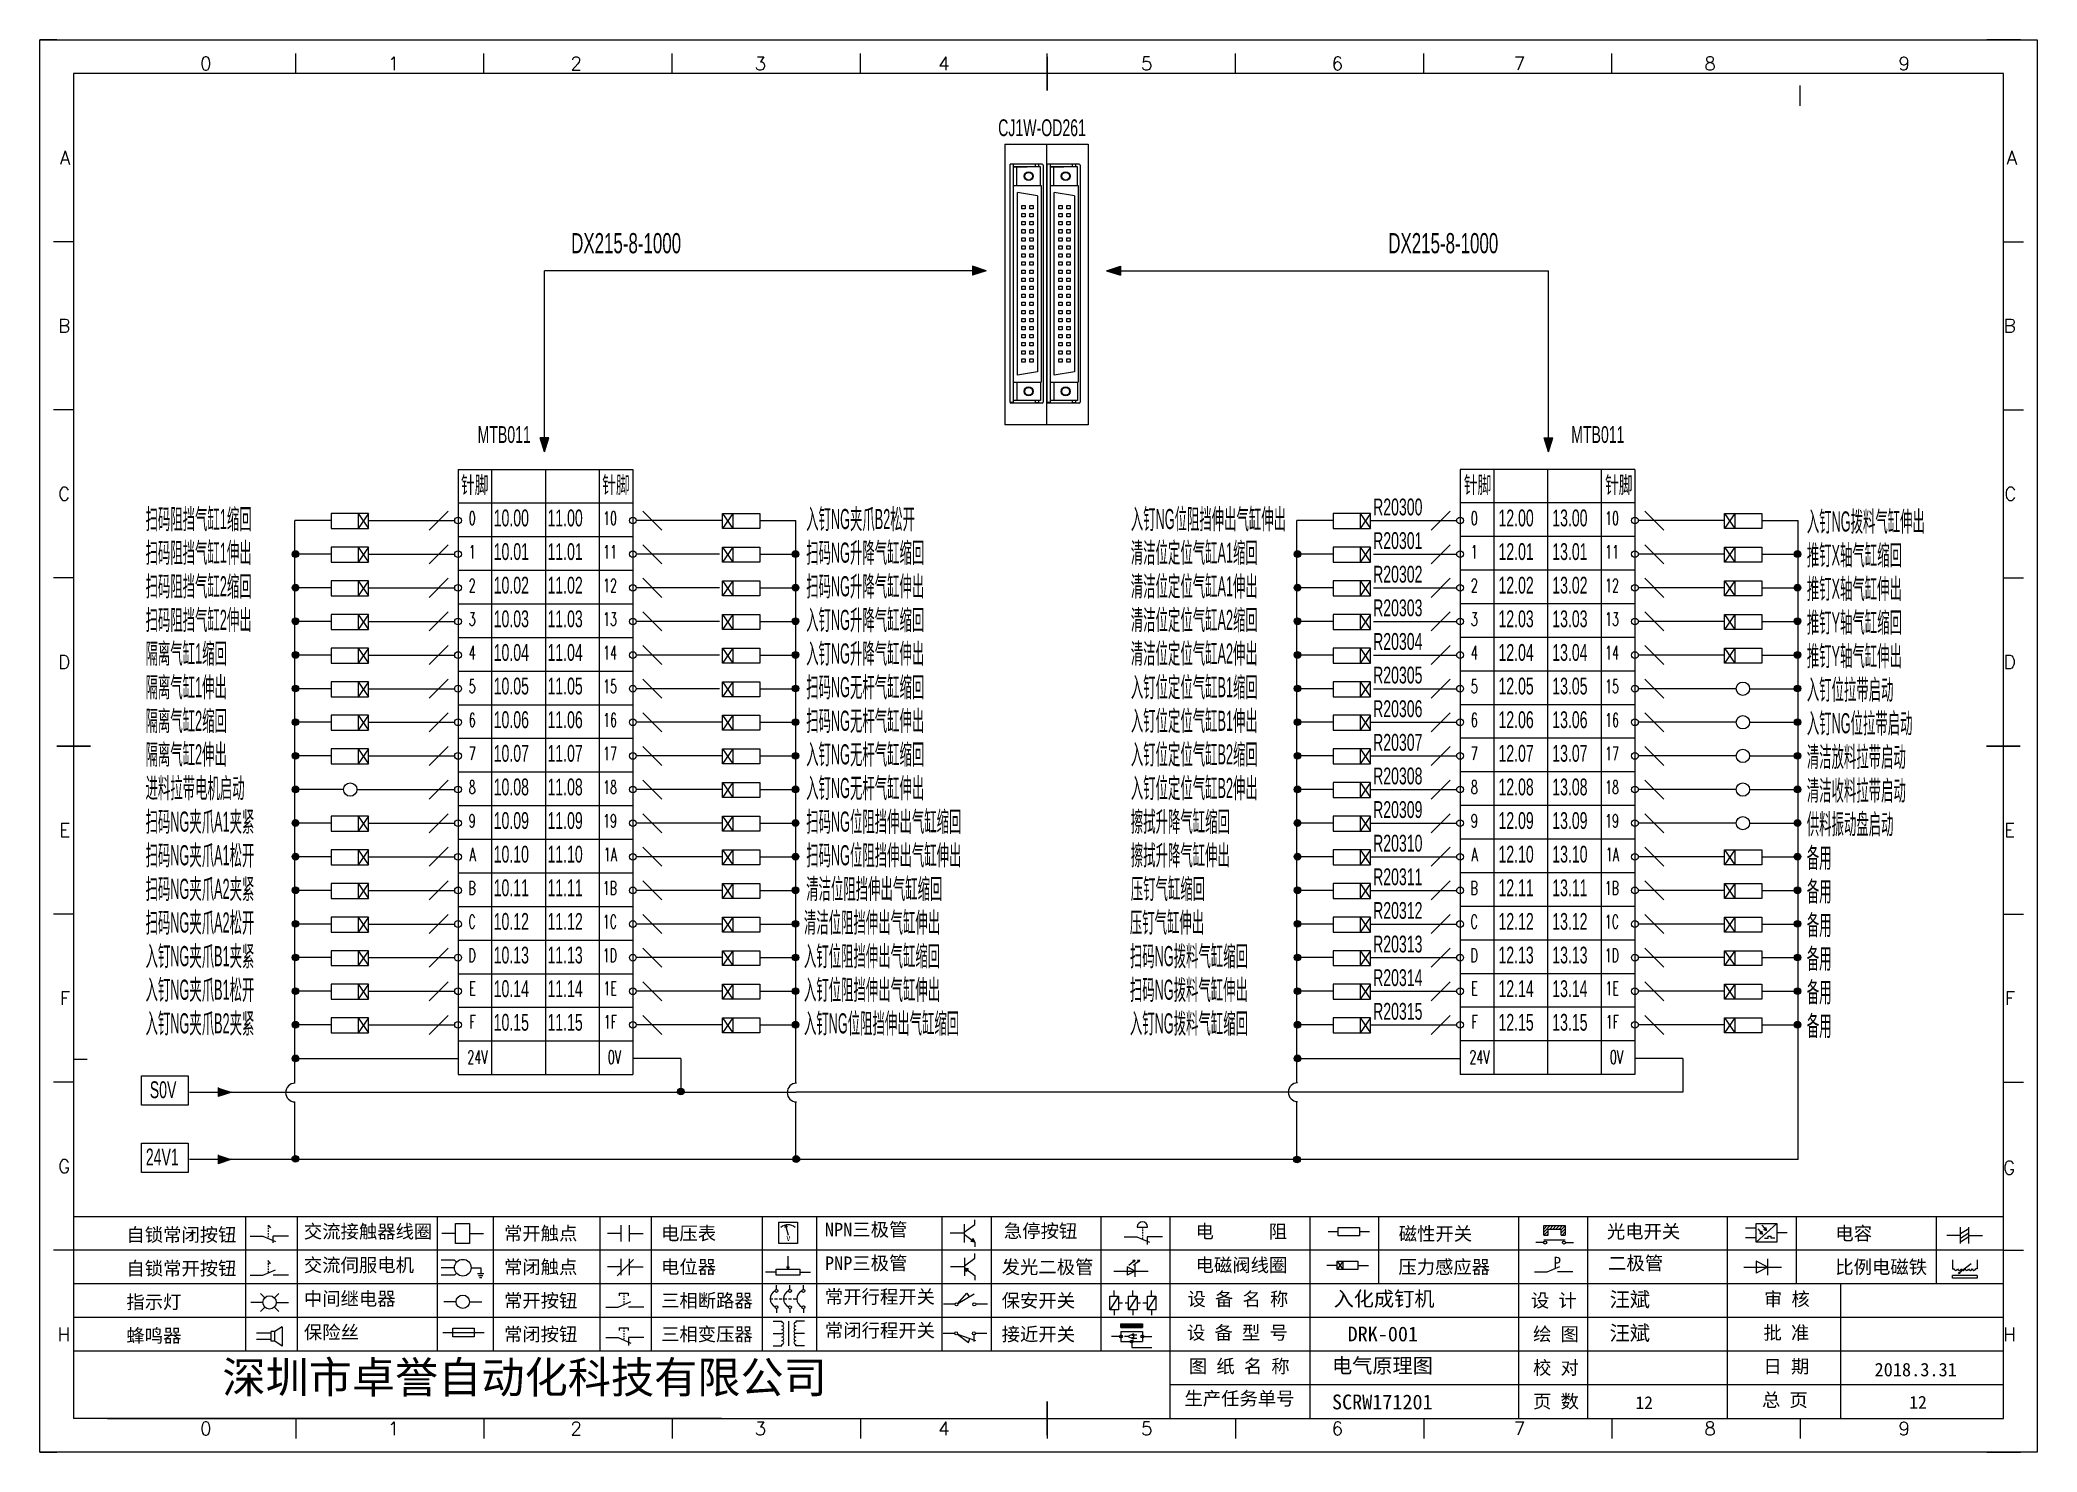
# Model space of a CAD drawing. Header units: millimetres. Extents: x 175 to 4940, y -2082 to 1907.
# Drawn here: x 1693.6 to 1990.6, y 99.8 to 309.8 of the extents above; entities that cross this region are included whole.
import ezdxf
from ezdxf.enums import TextEntityAlignment as Align

# ---------------------------------------------------------------- set-up
doc = ezdxf.new("R2010")
doc.units = ezdxf.units.MM
doc.layers.add('AE_BOR', color=1, linetype='Continuous')
doc.layers.add('Z_OM_GAIKEI', color=7, linetype='Continuous')
doc.layers.add('Dimension', color=3, linetype='Continuous', lineweight=13)
doc.styles.get("Standard").update_dxf_attribs({"font": ''})
doc.styles.add('WD', font='romans.shx', dxfattribs={"width": 0.8, "bigfont": 'gbcbig.shx'})
doc.styles.add('样式 8', font='arial.ttf', dxfattribs={"width": 0.6, "height": 2.5})
doc.styles.add('汉字', font='')
doc.styles.get('Standard').set_extended_font_data('SimSun')
doc.styles.get('汉字').set_extended_font_data('新宋体')

msp = doc.modelspace()

# ---------------------------------------------------------------- texts
at = {"lineweight": 0, "style": 'WD', "width": 0.6}
for s, p in [('0', (1758.444, 237.629)), ('10', (1779.444, 237.629)), ('0', (1907.464, 237.629)), ('10', (1928.464, 237.629)), ('1', (1758.444, 232.629)), ('11', (1779.444, 232.629)), ('1', (1907.464, 232.629)), ('11', (1928.464, 232.629)), ('2', (1758.444, 227.629)), ('12', (1779.444, 227.629)), ('2', (1907.464, 227.629)), ('12', (1928.464, 227.629)), ('3', (1758.444, 222.629)), ('13', (1779.444, 222.629)), ('3', (1907.464, 222.629)), ('13', (1928.464, 222.629)), ('4', (1758.444, 217.629)), ('14', (1779.444, 217.629)), ('4', (1907.464, 217.629)), ('14', (1928.464, 217.629)), ('5', (1758.444, 212.629)), ('15', (1779.444, 212.629)), ('5', (1907.464, 212.629)), ('15', (1928.464, 212.629)), ('6', (1758.444, 207.629)), ('16', (1779.444, 207.629)), ('6', (1907.464, 207.629)), ('16', (1928.464, 207.629)), ('7', (1758.444, 202.629)), ('17', (1779.444, 202.629)), ('7', (1907.464, 202.629)), ('17', (1928.464, 202.629)), ('8', (1758.444, 197.629)), ('18', (1779.444, 197.629)), ('8', (1907.464, 197.629)), ('18', (1928.464, 197.629)), ('9', (1758.444, 192.629)), ('19', (1779.444, 192.629)), ('9', (1907.464, 192.629)), ('19', (1928.464, 192.629)), ('A', (1758.444, 187.629)), ('1A', (1779.444, 187.629)), ('A', (1907.464, 187.629)), ('1A', (1928.464, 187.629)), ('B', (1758.444, 182.629)), ('1B', (1779.444, 182.629)), ('B', (1907.464, 182.629)), ('1B', (1928.464, 182.629)), ('C', (1758.444, 177.629)), ('1C', (1779.444, 177.629)), ('C', (1907.464, 177.629)), ('1C', (1928.464, 177.629)), ('D', (1758.444, 172.629)), ('1D', (1779.444, 172.629)), ('D', (1907.464, 172.629)), ('1D', (1928.464, 172.629)), ('E', (1758.441, 167.719)), ('1E', (1779.441, 167.719)), ('E', (1907.461, 167.719)), ('1E', (1928.461, 167.719)), ('F', (1758.441, 162.719)), ('1F', (1779.441, 162.719)), ('F', (1907.461, 162.719)), ('1F', (1928.461, 162.719)), ('24V', (1760.193, 157.482)), ('0V', (1780.048, 157.482)), ('24V', (1909.213, 157.482)), ('0V', (1929.068, 157.482))]:
    msp.add_text(s, height=2, dxfattribs=at).set_placement(p, align=Align.RIGHT)
at = {"char_height": 2.5, "width": 4.96666, "attachment_point": 1, "style": '样式 8'}
for s, insert in [(' S0V', (1709.39, 154.887)), ('24V1', (1709.39, 144.887))]:
    msp.add_mtext(s, dxfattribs=dict(at, insert=insert))
at = {"char_height": 2, "attachment_point": 1, "style": '汉字'}
for s, insert in [('{\\fKaiTi_GB2312|b0|i0|c134|p49;交流接触器线圈}', (1732.892, 133.563)), ('{\\fKaiTi_GB2312|b0|i0|c134|p49;NPN三极管}', (1810.372, 133.846)), ('{\\fKaiTi_GB2312|b0|i0|c134|p49;急停按钮}', (1836.993, 133.633)), ('{\\fKaiTi_GB2312|b0|i0|c134|p49;电      阻}', (1865.5, 133.561)), ('{\\fKaiTi_GB2312|b0|i0|c134|p49;光电开关}', (1926.661, 133.563)), ('{\\fKaiTi_GB2312|b0|i0|c134|p49;自锁常闭按钮}', (1706.498, 133.069)), ('{\\fKaiTi_GB2312|b0|i0|c134|p49;常开触点}', (1762.646, 133.276)), ('{\\fKaiTi_GB2312|b0|i0|c134|p49;电压表}', (1786.006, 133.285)), ('{\\fKaiTi_GB2312|b0|i0|c134|p49;磁性开关}', (1895.711, 133.225)), ('{\\fKaiTi_GB2312|b0|i0|c134|p49;电容}', (1960.637, 133.275)), ('{\\fKaiTi_GB2312|b0|i0|c134|p49;自锁常开按钮}', (1706.498, 128.069)), ('{\\fKaiTi_GB2312|b0|i0|c134|p49;交流伺服电机}', (1732.892, 128.563)), ('{\\fKaiTi_GB2312|b0|i0|c134|p49;常闭触点}', (1762.646, 128.276)), ('{\\fKaiTi_GB2312|b0|i0|c134|p49;电位器}', (1786.006, 128.285)), ('{\\fKaiTi_GB2312|b0|i0|c134|p49;PNP三极管}', (1810.372, 128.846)), ('{\\fKaiTi_GB2312|b0|i0|c134|p49;发光二极管}', (1836.661, 128.275)), ('{\\fKaiTi_GB2312|b0|i0|c134|p49;电磁阀线圈}', (1865.5, 128.561)), ('{\\fKaiTi_GB2312|b0|i0|c134|p49;压力感应器}', (1895.658, 128.285)), ('{\\fKaiTi_GB2312|b0|i0|c134|p49;二极管}', (1926.843, 128.846)), ('{\\fKaiTi_GB2312|b0|i0|c134|p49;比例电磁铁}', (1960.637, 128.275)), ('{\\fKaiTi_GB2312|b0|i0|c134|p49;指示灯}', (1706.498, 123.069)), ('{\\fKaiTi_GB2312|b0|i0|c134|p49;中间继电器}', (1732.892, 123.563)), ('{\\fKaiTi_GB2312|b0|i0|c134|p49;常开按钮}', (1762.646, 123.276)), ('{\\fKaiTi_GB2312|b0|i0|c134|p49;三相断路器}', (1786.006, 123.285)), ('{\\fKaiTi_GB2312|b0|i0|c134|p49;常开行程开关}', (1810.372, 123.846)), ('{\\fKaiTi_GB2312|b0|i0|c134|p49;保安开关}', (1836.661, 123.275)), ('{\\fKaiTi_GB2312|b0|i0|c134|p0;设 备 名 称}', (1864.293, 123.51)), ('{\\fKaiTi_GB2312|b0|i0|c134|p0;设 计}', (1915.36, 123.294)), ('{\\fKaiTi_GB2312|b0|i0|c134|p0;审 核}', (1950.028, 123.503)), ('{\\fKaiTi_GB2312|b0|i0|c134|p49;保险丝}', (1732.892, 118.563)), ('{\\fKaiTi_GB2312|b0|i0|c134|p49;常闭行程开关}', (1810.372, 118.846)), ('{\\fKaiTi_GB2312|b0|i0|c134|p0;设 备 型 号}', (1864.218, 118.51)), ('{\\fKaiTi_GB2312|b0|i0|c134|p49;蜂鸣器}', (1706.498, 118.069)), ('{\\fKaiTi_GB2312|b0|i0|c134|p49;常闭按钮}', (1762.646, 118.276)), ('{\\fKaiTi_GB2312|b0|i0|c134|p49;三相变压器}', (1786.006, 118.285)), ('{\\fKaiTi_GB2312|b0|i0|c134|p49;接近开关}', (1836.661, 118.275)), ('{\\fKaiTi_GB2312|b0|i0|c134|p0;绘 图}', (1915.688, 118.294)), ('{\\fKaiTi_GB2312|b0|i0|c134|p0;批 准}', (1949.957, 118.503)), ('{\\fKaiTi_GB2312|b0|i0|c134|p0;图 纸 名 称}', (1864.502, 113.51)), ('{\\fKaiTi_GB2312|b0|i0|c134|p0;校 对}', (1915.688, 113.294)), ('{\\fKaiTi_GB2312|b0|i0|c134|p0;日 期}', (1949.957, 113.503)), ('{\\fKaiTi_GB2312|b0|i0|c134|p0;生产任务单号}', (1863.841, 108.726)), ('{\\fKaiTi_GB2312|b0|i0|c134|p0;页 数}', (1915.688, 108.294)), ('{\\fKaiTi_GB2312|b0|i0|c134|p0;总 页}', (1949.729, 108.503))]:
    msp.add_mtext(s, dxfattribs=dict(at, insert=insert))
at = {"attachment_point": 1}
for s, insert, char_height, width in [('入化成钉机', (1886.018, 123.649), 2.2, 24.33474), ('汪斌', (1927.072, 123.553), 2.2, 15.31746), ('汪斌', (1927.072, 118.553), 2.2, 15.31746), ('DRK-001', (1888.107, 118.414), 2.2, 25.88003), ('{\\fKaiTi_GB2312|b0|i0|c134|p49;电气原理图}', (1885.786, 113.702), 2.2, 25.88003), ('{\\fKaiTi_GB2312|b0|i0|c134|p49;2018.3.31}', (1966.47, 113.016), 2, 60.2542), ('{\\fKaiTi_GB2312|b0|i0|c134|p49;SCRW171201}', (1885.786, 108.302), 2.2, 25.68687), ('{\\fKaiTi_GB2312|b0|i0|c134|p49;12}', (1930.906, 108.056), 1.92, 10.15907), ('{\\fKaiTi_GB2312|b0|i0|c134|p49;12}', (1971.634, 108.109), 1.92, 11.84593)]:
    msp.add_mtext(s, dxfattribs=dict(at, insert=insert, char_height=char_height, width=width))
at = {"color": 0, "lineweight": -2, "insert": (1720.775, 113.225), "char_height": 4.70644, "width": 96.11383, "attachment_point": 1}
msp.add_mtext('深圳市卓誉自动化科技有限公司', dxfattribs=at)
at = {"layer": 'AE_BOR', "style": 'WD'}
for s, p in [('0', (1718.309, 305.254)), ('1', (1746.234, 305.254)), ('2', (1773.384, 305.254)), ('3', (1800.784, 305.254)), ('4', (1828.085, 305.254)), ('5', (1858.233, 305.254)), ('6', (1886.579, 305.254)), ('7', (1913.676, 305.254)), ('8', (1942.006, 305.254)), ('9', (1970.87, 305.254)), ('0', (1718.309, 102.254)), ('1', (1746.234, 102.254)), ('2', (1773.384, 102.254)), ('3', (1800.784, 102.254)), ('4', (1828.085, 102.254)), ('5', (1858.233, 102.254)), ('6', (1886.579, 102.254)), ('7', (1913.676, 102.254)), ('8', (1942.006, 102.254)), ('9', (1970.87, 102.254))]:
    msp.add_text(s, height=2, dxfattribs=at).set_placement(p, align=Align.CENTER)
for s, p in [('A', (1698.142, 292.254)), ('A', (1987.666, 292.254)), ('B', (1698.142, 267.254)), ('B', (1987.475, 267.254)), ('C', (1698.142, 242.254)), ('C', (1987.571, 242.254)), ('D', (1698.142, 217.254)), ('D', (1987.475, 217.254)), ('E', (1698.142, 192.254)), ('E', (1987.38, 192.254)), ('F', (1698.142, 167.254)), ('F', (1987.38, 167.254)), ('F', (1987.38, 167.254)), ('G', (1698.142, 142.254)), ('G', (1987.38, 142.035)), ('H', (1698.142, 117.254)), ('H', (1987.475, 117.254))]:
    msp.add_text(s, height=2, dxfattribs=at).set_placement(p, align=Align.MIDDLE_RIGHT)
at = {"layer": 'Dimension', "color": 3, "lineweight": 0, "style": '样式 8', "width": 0.6}
for s, p in [('CJ1W-OD261 ', (1849.767, 295.448)), ('针脚', (1760.351, 242.343)), ('针脚', (1781.351, 242.343)), ('针脚', (1909.49, 242.343)), ('针脚', (1930.49, 242.343)), ('R20300', (1899.237, 239.052)), ('R20301', (1899.237, 234.052)), ('R20302', (1899.237, 229.052)), ('R20303', (1899.237, 224.052)), ('R20304', (1899.237, 219.052)), ('R20305', (1899.237, 214.052)), ('R20306', (1899.237, 209.052)), ('R20307', (1899.237, 204.052)), ('R20308', (1899.237, 199.052)), ('R20309', (1899.237, 194.052)), ('R20310', (1899.237, 189.052)), ('R20311', (1899.237, 184.052)), ('R20312', (1899.237, 179.052)), ('R20313', (1899.237, 174.052)), ('R20314', (1899.237, 169.052)), ('R20315', (1899.237, 164.052))]:
    msp.add_text(s, height=2.5, dxfattribs=at).set_placement(p, align=Align.RIGHT)
at = {"layer": 'Dimension', "lineweight": 0, "style": '样式 8', "width": 0.6}
for p in [(1772.636, 278.032), (1894.157, 278.032)]:
    msp.add_text('DX215-8-1000', height=3, dxfattribs=at).set_placement(p)
at = {"layer": 'Dimension', "color": 3, "lineweight": 0, "style": '样式 8', "width": 0.6}
for p in [(1758.719, 249.819), (1921.359, 249.819)]:
    msp.add_text('MTB011', height=2.5, dxfattribs=at).set_placement(p)
at = {"layer": 'Dimension', "color": 3, "lineweight": 0, "style": '样式 8', "width": 0.45}
for s, p in [('扫码阻挡气缸1缩回', (1709.343, 238.509)), ('入钉NG夹爪B2松开', (1807.593, 238.509)), ('入钉NG位阻挡伸出气缸伸出', (1855.87, 238.509)), ('入钉NG拨料气缸伸出', (1956.397, 238.141)), ('扫码阻挡气缸1伸出', (1709.343, 233.509)), ('扫码NG升降气缸缩回', (1807.593, 233.509)), ('清洁位定位气缸A1缩回', (1855.87, 233.509)), ('推钉X轴气缸缩回', (1956.397, 233.141)), ('扫码阻挡气缸2缩回', (1709.343, 228.509)), ('扫码NG升降气缸伸出', (1807.593, 228.509)), ('清洁位定位气缸A1伸出', (1855.87, 228.509)), ('推钉X轴气缸伸出', (1956.397, 228.141)), ('扫码阻挡气缸2伸出', (1709.343, 223.509)), ('入钉NG升降气缸缩回', (1807.593, 223.509)), ('清洁位定位气缸A2缩回', (1855.87, 223.509)), ('推钉Y轴气缸缩回', (1956.397, 223.141)), ('隔离气缸1缩回', (1709.343, 218.509)), ('入钉NG升降气缸伸出', (1807.593, 218.509)), ('清洁位定位气缸A2伸出', (1855.87, 218.509)), ('推钉Y轴气缸伸出', (1956.397, 218.141)), ('隔离气缸1伸出', (1709.343, 213.509)), ('扫码NG无杆气缸缩回', (1807.593, 213.509)), ('入钉位定位气缸B1缩回', (1855.87, 213.509)), ('入钉位拉带启动', (1956.397, 213.141)), ('隔离气缸2缩回', (1709.343, 208.509)), ('扫码NG无杆气缸伸出', (1807.593, 208.509)), ('入钉位定位气缸B1伸出', (1855.87, 208.509)), ('入钉NG位拉带启动', (1956.397, 208.141)), ('隔离气缸2伸出', (1709.343, 203.509)), ('入钉NG无杆气缸缩回', (1807.593, 203.509)), ('入钉位定位气缸B2缩回', (1855.87, 203.509)), ('清洁放料拉带启动', (1956.397, 203.141)), ('进料拉带电机启动', (1709.343, 198.509)), ('入钉NG无杆气缸伸出', (1807.593, 198.509)), ('入钉位定位气缸B2伸出', (1855.87, 198.509)), ('清洁收料拉带启动', (1956.397, 198.141)), ('扫码NG夹爪A1夹紧', (1709.343, 193.509)), ('扫码NG位阻挡伸出气缸缩回', (1807.593, 193.509)), ('擦拭升降气缸缩回', (1855.87, 193.509)), ('供料振动盘启动', (1956.397, 193.141)), ('扫码NG夹爪A1松开', (1709.343, 188.509)), ('扫码NG位阻挡伸出气缸伸出', (1807.593, 188.509)), ('擦拭升降气缸伸出', (1855.87, 188.509)), ('备用', (1956.397, 188.141)), ('扫码NG夹爪A2夹紧', (1709.343, 183.509)), ('清洁位阻挡伸出气缸缩回', (1807.593, 183.509)), ('压钉气缸缩回', (1855.87, 183.509)), ('备用', (1956.397, 183.141)), ('扫码NG夹爪A2松开', (1709.343, 178.509)), ('清洁位阻挡伸出气缸伸出', (1807.257, 178.509)), ('压钉气缸伸出', (1855.728, 178.509)), ('备用', (1956.397, 178.141)), ('入钉NG夹爪B1夹紧', (1709.343, 173.509)), ('入钉位阻挡伸出气缸缩回', (1807.257, 173.509)), ('扫码NG拨料气缸缩回', (1855.728, 173.509)), ('备用', (1956.397, 173.141)), ('入钉NG夹爪B1松开', (1709.343, 168.509)), ('入钉位阻挡伸出气缸伸出', (1807.257, 168.509)), ('扫码NG拨料气缸伸出', (1855.728, 168.509)), ('备用', (1956.397, 168.141)), ('入钉NG夹爪B2夹紧', (1709.343, 163.509)), ('入钉NG位阻挡伸出气缸缩回', (1807.257, 163.509)), ('入钉NG拨料气缸缩回', (1855.728, 163.509)), ('备用', (1956.397, 163.141))]:
    msp.add_text(s, height=3, dxfattribs=at).set_placement(p, align=Align.MIDDLE_LEFT)
at = {"layer": 'Dimension', "color": 0, "lineweight": 0, "style": '样式 8', "width": 0.6}
for s, p in [('10.00', (1766.361, 237.417)), ('11.00', (1774.361, 237.417)), ('12.00', (1915.786, 237.417)), ('13.00', (1923.786, 237.417)), ('10.01', (1766.361, 232.417)), ('11.01', (1774.361, 232.417)), ('12.01', (1915.786, 232.417)), ('13.01', (1923.786, 232.417)), ('10.02', (1766.361, 227.417)), ('11.02', (1774.361, 227.417)), ('12.02', (1915.786, 227.417)), ('13.02', (1923.786, 227.417)), ('10.03', (1766.361, 222.417)), ('11.03', (1774.361, 222.417)), ('12.03', (1915.786, 222.417)), ('13.03', (1923.786, 222.417)), ('10.04', (1766.361, 217.417)), ('11.04', (1774.361, 217.417)), ('12.04', (1915.786, 217.417)), ('13.04', (1923.786, 217.417)), ('10.05', (1766.361, 212.417)), ('11.05', (1774.361, 212.417)), ('12.05', (1915.786, 212.417)), ('13.05', (1923.786, 212.417)), ('10.06', (1766.361, 207.417)), ('11.06', (1774.361, 207.417)), ('12.06', (1915.786, 207.417)), ('13.06', (1923.786, 207.417)), ('10.07', (1766.361, 202.417)), ('11.07', (1774.361, 202.417)), ('12.07', (1915.786, 202.417)), ('13.07', (1923.786, 202.417)), ('10.08', (1766.361, 197.417)), ('11.08', (1774.361, 197.417)), ('12.08', (1915.786, 197.417)), ('13.08', (1923.786, 197.417)), ('10.09', (1766.361, 192.417)), ('11.09', (1774.361, 192.417)), ('12.09', (1915.786, 192.417)), ('13.09', (1923.786, 192.417)), ('10.10', (1766.361, 187.417)), ('11.10', (1774.361, 187.417)), ('12.10', (1915.786, 187.417)), ('13.10', (1923.786, 187.417)), ('10.11', (1766.361, 182.417)), ('11.11', (1774.361, 182.417)), ('12.11', (1915.786, 182.417)), ('13.11', (1923.786, 182.417)), ('10.12', (1766.361, 177.417)), ('11.12', (1774.361, 177.417)), ('12.12', (1915.786, 177.417)), ('13.12', (1923.786, 177.417)), ('10.13', (1766.361, 172.417)), ('11.13', (1774.361, 172.417)), ('12.13', (1915.786, 172.417)), ('13.13', (1923.786, 172.417)), ('10.14', (1766.361, 167.417)), ('11.14', (1774.361, 167.417)), ('12.14', (1915.786, 167.417)), ('13.14', (1923.786, 167.417)), ('10.15', (1766.361, 162.417)), ('11.15', (1774.361, 162.417)), ('12.15', (1915.786, 162.417)), ('13.15', (1923.786, 162.417))]:
    msp.add_text(s, height=2.5, dxfattribs=at).set_placement(p, align=Align.RIGHT)

# ---------------------------------------------------------------- blocks, each defined once
blk = doc.blocks.new('磁性开关')
at = {"linetype": 'ByBlock'}
h = blk.add_hatch(dxfattribs=at)
h.set_pattern_fill('ANSI31', color=256, scale=0.1, style=0)
h.paths.add_polyline_path([(-1910.88, -776.69), (-1910.88, -775.29), (-1907.69, -775.29), (-1907.69, -776.69), (-1908.31, -776.69), (-1908.31, -775.79), (-1910.25, -775.79), (-1910.25, -776.69)])
for p, q in [((-1910.91, -777.81), (-1912.09, -777.81)), ((-1910.88, -776.69), (-1910.88, -775.29)), ((-1910.88, -775.29), (-1907.69, -775.29)), ((-1910.88, -776.69), (-1910.25, -776.69)), ((-1910.88, -777.39), (-1907.69, -777.39)), ((-1910.25, -776.69), (-1910.25, -775.79)), ((-1910.25, -775.79), (-1908.31, -775.79)), ((-1908.31, -776.69), (-1908.31, -775.79)), ((-1908.31, -776.69), (-1907.69, -776.69)), ((-1907.69, -775.29), (-1907.69, -776.69)), ((-1907.66, -777.81), (-1906.48, -777.81))]:
    blk.add_line(p, q, dxfattribs=at)
for centre in [(-1910.68, -777.81), (-1907.88, -777.81)]:
    blk.add_circle(centre, 0.225, dxfattribs=at)
blk = doc.blocks.new('*U4')
at = {"linetype": 'ByBlock'}
for p, q in [((-1909.23, -780.45), (-1909.23, -780.67)), ((-1909.23, -780.45), (-1908.92, -780.84)), ((-1909.23, -780.84), (-1909.23, -781.05)), ((-1911.92, -782.07), (-1910.06, -782.07)), ((-1910.06, -782.07), (-1908.18, -782.88)), ((-1909.23, -781.23), (-1909.23, -781.44)), ((-1909.23, -781.61), (-1909.23, -781.83)), ((-1909.23, -782), (-1909.23, -782.21)), ((-1909.23, -782.38), (-1909.23, -782.43)), ((-1908.52, -783.07), (-1908.52, -782.07)), ((-1906.25, -782.07), (-1908.52, -782.07))]:
    blk.add_line(p, q, dxfattribs=at)
blk = doc.blocks.new('*U6')
at = {"linetype": 'ByBlock'}
for p, q in [((-1911.92, -792.89), (-1910.06, -792.89)), ((-1910.06, -792.89), (-1908.18, -792.08)), ((-1908.88, -791.17), (-1909.23, -790.71)), ((-1909.23, -790.71), (-1909.23, -790.92)), ((-1909.23, -791.09), (-1909.23, -791.31)), ((-1909.23, -791.48), (-1909.23, -791.69)), ((-1909.23, -791.86), (-1909.23, -792.08)), ((-1909.23, -792.25), (-1909.23, -792.47)), ((-1906.25, -792.89), (-1908.52, -792.89))]:
    blk.add_line(p, q, dxfattribs=at)
blk = doc.blocks.new('蜂鸣器')
at = {"linetype": 'ByBlock'}
for p, q in [((-1907.17, -795.53), (-1908.25, -796.26)), ((-1907.17, -795.53), (-1907.17, -798.41)), ((-1908.8, -796.48), (-1911.01, -796.48)), ((-1908.8, -797.46), (-1911.01, -797.46)), ((-1908.25, -796.26), (-1908.8, -796.26)), ((-1908.8, -797.68), (-1908.8, -796.26)), ((-1908.25, -797.68), (-1908.8, -797.68)), ((-1908.25, -797.68), (-1908.25, -796.26)), ((-1907.17, -798.41), (-1908.25, -797.68))]:
    blk.add_line(p, q, dxfattribs=at)
blk = doc.blocks.new('指示灯')
at = {"linetype": 'ByBlock'}
for p, q in [((-1854.25, -776.92), (-1856.06, -776.92)), ((-1854.62, -775.59), (-1853.97, -776.23)), ((-1854.62, -778.25), (-1853.97, -777.61)), ((-1851.9, -775.59), (-1852.54, -776.23)), ((-1851.9, -778.25), (-1852.54, -777.61)), ((-1852.26, -776.92), (-1850.45, -776.92))]:
    blk.add_line(p, q, dxfattribs=at)
blk.add_circle((-1853.26, -776.92), 0.992, dxfattribs=at)
blk = doc.blocks.new('光电开关')
at = {"linetype": 'ByBlock'}
h = blk.add_hatch(dxfattribs=at)
h.set_pattern_fill('ANSI31', color=256, scale=0.01, style=0)
h.set_pattern_definition([(45, (0.172267, 0), (-0.0224506403, 0.0224506403), [])])
h.paths.add_polyline_path([(-1882.44, -776.34), (-1882.5, -775.91), (-1882.68, -776.07)])
h.paths.add_polyline_path([(-1882.86, -776.23), (-1882.44, -776.34), (-1882.68, -776.07)])
h.paths.add_polyline_path([(-1883.05, -776.88), (-1883.11, -776.45), (-1883.29, -776.61)])
h.paths.add_polyline_path([(-1883.47, -776.77), (-1883.05, -776.88), (-1883.29, -776.61)])
for p, q in [((-1884.01, -775.96), (-1885.56, -775.96)), ((-1884.01, -777.39), (-1885.56, -777.39)), ((-1880.91, -775.3), (-1884.01, -778.05)), ((-1883.75, -776.09), (-1883.05, -776.88)), ((-1883.11, -776.45), (-1883.47, -776.77)), ((-1883.05, -776.88), (-1883.47, -776.77)), ((-1883.14, -775.55), (-1882.44, -776.34)), ((-1883.05, -776.88), (-1883.11, -776.45)), ((-1882.5, -775.91), (-1882.86, -776.23)), ((-1882.44, -776.34), (-1882.86, -776.23)), ((-1882.78, -777.47), (-1882.23, -777.47)), ((-1882.44, -776.34), (-1882.5, -775.91)), ((-1882.23, -777.47), (-1882.23, -777.14)), ((-1882.23, -777.14), (-1881.78, -777.14)), ((-1881.78, -777.47), (-1881.78, -777.14)), ((-1881.23, -777.47), (-1881.78, -777.47)), ((-1879.37, -776.67), (-1880.91, -776.67))]:
    blk.add_line(p, q, dxfattribs=at)
blk.add_lwpolyline([(-1884.01, -775.3), (-1880.91, -775.3), (-1880.91, -778.05), (-1884.01, -778.05)], close=True, dxfattribs=at)
blk = doc.blocks.new('交流接触器线圈')
at = {"linetype": 'ByBlock'}
for p, q in [((-1880.82, -781.77), (-1882.87, -781.77)), ((-1878.72, -781.77), (-1876.67, -781.77))]:
    blk.add_line(p, q, dxfattribs=at)
blk.add_lwpolyline([(-1880.82, -780.28), (-1878.72, -780.28), (-1878.72, -783.26), (-1880.82, -783.26)], close=True, dxfattribs=at)
blk = doc.blocks.new('交流伺服电机')
at = {"linetype": 'ByBlock'}
for p, q in [((-1880.97, -785.75), (-1882.94, -785.75)), ((-1880.97, -786.85), (-1882.94, -786.85)), ((-1880.97, -785.75), (-1880.65, -786.03)), ((-1878.49, -786.85), (-1877.07, -786.85)), ((-1877.07, -786.85), (-1877.07, -787.72)), ((-1880.97, -787.94), (-1882.94, -787.94)), ((-1880.97, -787.94), (-1880.65, -787.67)), ((-1877.54, -787.72), (-1876.59, -787.72)), ((-1877.38, -788.01), (-1876.75, -788.01)), ((-1877.23, -788.29), (-1876.9, -788.29))]:
    blk.add_line(p, q, dxfattribs=at)
blk.add_circle((-1879.73, -786.85), 1.24, dxfattribs=at)
blk = doc.blocks.new('中间继电器')
at = {"linetype": 'ByBlock'}
for p, q in [((-1880.72, -791.92), (-1882.54, -791.92)), ((-1878.74, -791.92), (-1876.92, -791.92))]:
    blk.add_line(p, q, dxfattribs=at)
blk.add_circle((-1879.73, -791.92), 0.992, dxfattribs=at)
blk = doc.blocks.new('保险丝')
at = {"linetype": 'ByBlock'}
blk.add_line((-1882.72, -796.49), (-1876.55, -796.49), dxfattribs=at)
blk.add_lwpolyline([(-1881.2, -795.86), (-1878.06, -795.86), (-1878.06, -797.12), (-1881.2, -797.12)], close=True, dxfattribs=at)
blk = doc.blocks.new('常开按钮')
at = {"linetype": 'ByBlock'}
for p, q in [((-1910.06, -787.73), (-1908.18, -786.93)), ((-1909.9, -785.68), (-1908.56, -785.68)), ((-1909.9, -785.68), (-1909.9, -786.07)), ((-1909.23, -785.68), (-1909.23, -785.89)), ((-1909.23, -786.06), (-1909.23, -786.28)), ((-1909.23, -786.45), (-1909.23, -786.67)), ((-1909.23, -786.84), (-1909.23, -787.05)), ((-1908.56, -785.68), (-1908.56, -786.07)), ((-1911.92, -787.73), (-1910.06, -787.73)), ((-1909.23, -787.22), (-1909.23, -787.38)), ((-1906.25, -787.73), (-1908.52, -787.73))]:
    blk.add_line(p, q, dxfattribs=at)
blk = doc.blocks.new('常开触点')
at = {"linetype": 'ByBlock'}
for p, q in [((-1853.82, -782.99), (-1853.82, -780.56)), ((-1852.6, -782.99), (-1852.6, -780.56)), ((-1853.82, -781.77), (-1855.88, -781.77)), ((-1852.6, -781.77), (-1850.55, -781.77))]:
    blk.add_line(p, q, dxfattribs=at)
blk = doc.blocks.new('常闭触点')
at = {"linetype": 'ByBlock'}
for p, q in [((-1853.82, -786.77), (-1855.88, -786.77)), ((-1852.01, -785.66), (-1854.43, -788.1)), ((-1853.82, -787.99), (-1853.82, -785.56)), ((-1852.6, -787.99), (-1852.6, -785.56)), ((-1852.6, -786.77), (-1850.55, -786.77))]:
    blk.add_line(p, q, dxfattribs=at)
blk = doc.blocks.new('常闭按钮')
at = {"linetype": 'ByBlock'}
for p, q in [((-1856.13, -792.28), (-1854.28, -792.28)), ((-1854.28, -792.28), (-1852.4, -793.09)), ((-1854.11, -790.83), (-1852.77, -790.83)), ((-1854.11, -790.83), (-1854.11, -791.22)), ((-1853.44, -790.83), (-1853.44, -791.04)), ((-1853.44, -791.21), (-1853.44, -791.43)), ((-1853.44, -791.6), (-1853.44, -791.82)), ((-1853.44, -791.99), (-1853.44, -792.2)), ((-1853.44, -792.37), (-1853.44, -792.53)), ((-1852.77, -790.83), (-1852.77, -791.22)), ((-1850.47, -792.28), (-1852.73, -792.28)), ((-1852.73, -792.28), (-1852.73, -793.43))]:
    blk.add_line(p, q, dxfattribs=at)
blk = doc.blocks.new('电磁阀线圈')
at = {"linetype": 'ByBlock'}
for p, q in [((-1854.61, -795.92), (-1853.75, -797.16)), ((-1853.75, -795.92), (-1854.61, -797.16)), ((-1853.75, -795.92), (-1853.75, -797.16)), ((-1854.61, -796.54), (-1856.17, -796.54)), ((-1851.53, -796.54), (-1849.97, -796.54))]:
    blk.add_line(p, q, dxfattribs=at)
blk.add_lwpolyline([(-1854.61, -795.92), (-1851.53, -795.92), (-1851.53, -797.16), (-1854.61, -797.16)], close=True, dxfattribs=at)
blk = doc.blocks.new('电压表')
at = {"linetype": 'ByBlock'}
for p, q in [((-1814.84, -780.75), (-1814.91, -781.13)), ((-1814.6, -781.05), (-1814.91, -781.13)), ((-1814.84, -780.75), (-1814.46, -782.26)), ((-1814.84, -780.75), (-1814.6, -781.05))]:
    blk.add_line(p, q, dxfattribs=at)
blk.add_lwpolyline([(-1815.84, -780.34), (-1813.07, -780.34), (-1813.07, -783.49), (-1815.84, -783.49)], close=True, dxfattribs=at)
blk.add_arc((-1814.46, -782.26), 1.56, 46.8313, 133.1687, dxfattribs=at)
at = {"linetype": 'ByBlock', "insert": (-1814.7, -782.39), "char_height": 0.75, "width": 0.6768, "attachment_point": 1}
blk.add_mtext('V', dxfattribs=at)
blk = doc.blocks.new('电位器')
at = {"linetype": 'ByBlock'}
for p, q in [((-1814.45, -787.3), (-1814.62, -786.96)), ((-1814.62, -786.96), (-1814.27, -786.96)), ((-1814.45, -787.3), (-1814.45, -785.39)), ((-1814.45, -787.3), (-1814.27, -786.96)), ((-1816.21, -787.75), (-1817.79, -787.75)), ((-1812.68, -787.75), (-1811.1, -787.75))]:
    blk.add_line(p, q, dxfattribs=at)
blk.add_lwpolyline([(-1816.21, -787.3), (-1812.68, -787.3), (-1812.68, -788.2), (-1816.21, -788.2)], close=True, dxfattribs=at)
blk = doc.blocks.new('三相断路器')
at = {"linetype": 'ByBlock'}
for p, q in [((-1816.17, -790.33), (-1816.17, -789.7)), ((-1814.17, -790.33), (-1814.17, -789.7)), ((-1812.18, -790.33), (-1812.18, -789.7)), ((-1817.14, -791.74), (-1816.72, -791.74)), ((-1816.45, -791.74), (-1816.03, -791.74)), ((-1815.76, -791.74), (-1815.34, -791.74)), ((-1815.07, -791.74), (-1814.65, -791.74)), ((-1814.38, -791.74), (-1813.96, -791.74)), ((-1813.69, -791.74), (-1813.27, -791.74)), ((-1816.17, -793.19), (-1816.17, -793.83)), ((-1814.17, -793.19), (-1814.17, -793.83)), ((-1812.18, -793.19), (-1812.18, -793.83))]:
    blk.add_line(p, q, dxfattribs=at)
for centre in [(-1816.17, -790.55), (-1816.17, -792.98), (-1814.17, -790.55), (-1814.17, -792.98), (-1812.18, -790.55), (-1812.18, -792.98)]:
    blk.add_circle(centre, 0.219, dxfattribs=at)
for centre in [(-1815.81, -791.74), (-1813.82, -791.74), (-1811.83, -791.74)]:
    blk.add_arc(centre, 1.32, 115.5791, 244.4209, dxfattribs=at)
blk = doc.blocks.new('三相变压器')
at = {"linetype": 'ByBlock'}
for p, q in [((-1816.69, -795.03), (-1815.37, -795.03)), ((-1815.37, -795.03), (-1815.37, -795.24)), ((-1814.34, -798.7), (-1814.34, -795.04)), ((-1812, -795.03), (-1813.32, -795.03)), ((-1813.32, -795.03), (-1813.32, -795.24)), ((-1816.69, -796.87), (-1815.37, -796.87)), ((-1816.69, -798.71), (-1815.37, -798.71)), ((-1815.37, -798.71), (-1815.37, -798.5)), ((-1812, -796.87), (-1813.32, -796.87)), ((-1813.32, -798.71), (-1813.32, -798.5)), ((-1812, -798.71), (-1813.32, -798.71))]:
    blk.add_line(p, q, dxfattribs=at)
for centre, start, end in [((-1815.37, -795.51), 270, 90), ((-1815.37, -796.06), 270, 90), ((-1813.32, -795.51), 90, 270), ((-1813.32, -796.06), 90, 270), ((-1815.37, -796.6), 270, 90), ((-1815.37, -797.14), 270, 90), ((-1815.37, -797.68), 270, 90), ((-1815.37, -798.23), 270, 90), ((-1813.32, -796.6), 90, 270), ((-1813.32, -797.14), 90, 270), ((-1813.32, -797.68), 90, 270), ((-1813.32, -798.23), 90, 270)]:
    blk.add_arc(centre, 0.271, start, end, dxfattribs=at)
blk = doc.blocks.new('压力感应器')
at = {"linetype": 'ByBlock'}
for p, q in [((-1817.44, -777.73), (-1815.59, -777.73)), ((-1815.59, -777.73), (-1813.71, -776.93)), ((-1811.78, -777.73), (-1814.05, -777.73))]:
    blk.add_line(p, q, dxfattribs=at)
at = {"linetype": 'ByBlock', "insert": (-1814.65, -775.48), "char_height": 1.68, "width": 1.2242, "attachment_point": 1}
blk.add_mtext('{\\fNSimSun|b0|i0|c134|p49;P}', dxfattribs=at)
blk = doc.blocks.new('二极管')
at = {"linetype": 'ByBlock'}
for p, q in [((-1787.52, -776.77), (-1781.92, -776.77)), ((-1783.97, -776.77), (-1785.69, -775.9)), ((-1785.69, -775.9), (-1785.69, -777.65)), ((-1783.97, -776.77), (-1785.69, -777.65)), ((-1783.97, -777.99), (-1783.97, -775.56))]:
    blk.add_line(p, q, dxfattribs=at)
blk = doc.blocks.new('NPN三极管')
at = {"linetype": 'ByBlock'}
for p, q in [((-1785.73, -780.61), (-1785.73, -783.32)), ((-1785.73, -781.82), (-1784.15, -780.66)), ((-1784.15, -780.66), (-1784.15, -779.98)), ((-1785.73, -781.97), (-1787.81, -781.97)), ((-1785.73, -782.11), (-1784.15, -783.27)), ((-1784.41, -782.73), (-1784.74, -783.18)), ((-1784.15, -783.27), (-1784.74, -783.18)), ((-1784.15, -783.27), (-1784.41, -782.73)), ((-1784.15, -783.27), (-1784.15, -783.96))]:
    blk.add_line(p, q, dxfattribs=at)
blk = doc.blocks.new('PNP三极管')
at = {"linetype": 'ByBlock'}
for p, q in [((-1784.9, -786.74), (-1786.98, -786.74)), ((-1784.9, -785.38), (-1784.9, -788.09)), ((-1784.9, -786.59), (-1783.32, -785.43)), ((-1784.9, -786.88), (-1783.32, -788.04)), ((-1784.9, -786.88), (-1784.31, -786.97)), ((-1784.9, -786.88), (-1784.64, -787.42)), ((-1784.31, -786.97), (-1784.64, -787.42)), ((-1783.32, -785.43), (-1783.32, -784.75)), ((-1783.32, -788.04), (-1783.32, -788.73))]:
    blk.add_line(p, q, dxfattribs=at)
blk = doc.blocks.new('常开行程开关')
at = {"linetype": 'ByBlock'}
for p, q in [((-1786.29, -792.3), (-1788.01, -792.3)), ((-1785.89, -792.17), (-1784.52, -790.62)), ((-1785.89, -792.17), (-1783.43, -790.72)), ((-1784.52, -790.62), (-1784.19, -791.17)), ((-1781.48, -792.3), (-1783.21, -792.3))]:
    blk.add_line(p, q, dxfattribs=at)
for centre in [(-1786.07, -792.3), (-1783.42, -792.3)]:
    blk.add_circle(centre, 0.219, dxfattribs=at)
blk = doc.blocks.new('常闭行程开关')
at = {"linetype": 'ByBlock'}
for p, q in [((-1786.34, -796.62), (-1788.07, -796.62)), ((-1785.93, -796.72), (-1783.25, -797.7)), ((-1785.93, -796.72), (-1784.3, -798)), ((-1784.3, -798), (-1784.08, -797.4)), ((-1783.48, -796.84), (-1783.48, -797.85)), ((-1781.54, -796.62), (-1783.26, -796.62))]:
    blk.add_line(p, q, dxfattribs=at)
for centre in [(-1786.12, -796.62), (-1783.48, -796.62)]:
    blk.add_circle(centre, 0.219, dxfattribs=at)
blk = doc.blocks.new('电容')
at = {"linetype": 'ByBlock'}
for p, q in [((-1756.08, -782.99), (-1756.08, -780.56)), ((-1754.86, -780.79), (-1756.08, -781.55)), ((-1754.86, -782.99), (-1754.86, -780.56)), ((-1756.08, -781.77), (-1758.13, -781.77)), ((-1754.86, -781.44), (-1756.08, -782.2)), ((-1754.86, -781.99), (-1756.08, -782.75)), ((-1754.86, -781.77), (-1752.81, -781.77))]:
    blk.add_line(p, q, dxfattribs=at)
blk = doc.blocks.new('发光二极管')
at = {"linetype": 'ByBlock'}
for p, q in [((-1758.01, -786.77), (-1752.89, -786.77)), ((-1754.84, -786.77), (-1756.04, -786.16)), ((-1756.04, -786.16), (-1756.04, -787.39)), ((-1754.84, -786.77), (-1756.04, -787.39)), ((-1755.78, -785.92), (-1754.89, -785.14)), ((-1754.89, -785.14), (-1755.2, -785.22)), ((-1755.2, -785.22), (-1755.01, -785.43)), ((-1755.08, -785.92), (-1754.18, -785.14)), ((-1754.89, -785.14), (-1755.01, -785.43)), ((-1754.84, -787.63), (-1754.84, -785.92)), ((-1754.18, -785.14), (-1754.49, -785.22)), ((-1754.49, -785.22), (-1754.31, -785.43)), ((-1754.18, -785.14), (-1754.31, -785.43))]:
    blk.add_line(p, q, dxfattribs=at)
blk = doc.blocks.new('比例电磁阀')
at = {"linetype": 'ByBlock'}
for p, q in [((-1757.26, -775.38), (-1757.26, -776.71)), ((-1757.26, -776.71), (-1757.05, -776.71)), ((-1753.6, -777.73), (-1757.25, -777.73)), ((-1757.25, -778.13), (-1757.25, -777.73)), ((-1753.6, -778.13), (-1757.25, -778.13)), ((-1754.5, -775.98), (-1756.35, -777.44)), ((-1756.35, -777.44), (-1756.25, -777.25)), ((-1756.35, -777.44), (-1756.15, -777.38)), ((-1756.15, -777.38), (-1756.25, -777.25)), ((-1753.58, -776.71), (-1753.8, -776.71)), ((-1753.6, -777.73), (-1753.6, -778.13)), ((-1753.58, -775.38), (-1753.58, -776.71))]:
    blk.add_line(p, q, dxfattribs=at)
for centre in [(-1756.78, -776.71), (-1756.24, -776.71), (-1755.7, -776.71), (-1755.15, -776.71), (-1754.61, -776.71), (-1754.07, -776.71)]:
    blk.add_arc(centre, 0.271, 180, 0, dxfattribs=at)
blk = doc.blocks.new('保安开关')
at = {"linetype": 'ByBlock'}
for p, q in [((-1757.96, -790.79), (-1757.96, -789.97)), ((-1755.17, -790.79), (-1755.17, -789.97)), ((-1752.39, -790.79), (-1752.39, -789.97)), ((-1757.33, -790.79), (-1758.6, -792.81)), ((-1757.96, -792.81), (-1757.96, -793.62)), ((-1757.33, -791.8), (-1756.72, -791.8)), ((-1756.35, -791.8), (-1755.89, -791.8)), ((-1754.54, -790.79), (-1755.81, -792.81)), ((-1755.17, -792.81), (-1755.17, -793.62)), ((-1754.52, -791.8), (-1754.06, -791.8)), ((-1753.69, -791.8), (-1753.08, -791.8)), ((-1751.75, -790.79), (-1753.02, -792.81)), ((-1752.39, -792.81), (-1752.39, -793.62))]:
    blk.add_line(p, q, dxfattribs=at)
for points in [[(-1758.6, -790.79), (-1757.33, -790.79), (-1757.33, -792.81), (-1758.6, -792.81)], [(-1755.81, -790.79), (-1754.54, -790.79), (-1754.54, -792.81), (-1755.81, -792.81)], [(-1753.02, -790.79), (-1751.75, -790.79), (-1751.75, -792.81), (-1753.02, -792.81)]]:
    blk.add_lwpolyline(points, close=True, dxfattribs=at)
blk = doc.blocks.new('接近开关')
at = {"linetype": 'ByBlock'}
h = blk.add_hatch(dxfattribs=at)
h.set_pattern_fill('ANSI31', color=256, scale=0.01, style=0)
h.set_pattern_definition([(45, (-89.131516, -30.795668), (-0.0224506403, 0.0224506403), [])])
h.paths.add_polyline_path([(-1516.96, -1123.35), (-1516.96, -1122.85), (-1513.76, -1122.85), (-1513.76, -1123.35)])
for p, q in [((-1517.18, -1124.71), (-1518.36, -1124.71)), ((-1516.96, -1123.35), (-1516.96, -1122.85)), ((-1516.96, -1122.85), (-1513.76, -1122.85)), ((-1516.96, -1123.35), (-1513.76, -1123.35)), ((-1516.96, -1123.95), (-1513.76, -1123.95)), ((-1516.96, -1123.95), (-1516.96, -1125.47)), ((-1516.96, -1125.47), (-1513.76, -1125.47)), ((-1515.91, -1124.71), (-1516.45, -1124.71)), ((-1515.11, -1124.31), (-1515.91, -1124.71)), ((-1515.11, -1125.11), (-1515.91, -1124.71)), ((-1515.33, -1124.53), (-1515.17, -1124.53)), ((-1515.33, -1124.88), (-1515.17, -1124.88)), ((-1515.25, -1124.45), (-1515.25, -1124.61)), ((-1515.11, -1124.31), (-1515.11, -1125.11)), ((-1515.11, -1124.48), (-1514.58, -1124.48)), ((-1515.11, -1124.94), (-1514.58, -1124.94)), ((-1513.76, -1122.85), (-1513.76, -1123.35)), ((-1513.76, -1123.95), (-1513.76, -1125.47)), ((-1513.54, -1124.71), (-1512.36, -1124.71)), ((-1515.36, -1125.69), (-1515.36, -1126.36)), ((-1515.36, -1126.36), (-1512.36, -1126.36))]:
    blk.add_line(p, q, dxfattribs=at)
for centre in [(-1516.96, -1124.71), (-1515.36, -1125.47), (-1513.76, -1124.71)]:
    blk.add_circle(centre, 0.225, dxfattribs=at)
blk = doc.blocks.new('电阻')
at = {"linetype": 'ByBlock'}
for p, q in [((-3.09, 0), (-1.57, 0)), ((1.57, 0), (3.09, 0))]:
    blk.add_line(p, q, dxfattribs=at)
blk.add_lwpolyline([(-1.57, 0.63), (1.57, 0.63), (1.57, -0.63), (-1.57, -0.63)], close=True, dxfattribs=at)
blk = doc.blocks.new('急停按钮')
at = {"linetype": 'ByBlock'}
for p, q in [((-1.86, 0), (0, 0)), ((0, 0), (1.88, -0.81)), ((0.06, 1.45), (1.61, 1.45)), ((0.83, 1.45), (0.83, 1.24)), ((0.83, 1.07), (0.83, 0.85)), ((0.83, 0.68), (0.83, 0.47)), ((0.83, 0.29), (0.83, 0.08)), ((3.81, 0), (1.54, 0)), ((1.54, 0), (1.54, -1.15)), ((0.83, -0.09), (0.83, -0.24))]:
    blk.add_line(p, q, dxfattribs=at)
blk.add_arc((0.83, 1.45), 0.774, 0, 180)

# ---------------------------------------------------------------- hatches: boundary and pattern name
for points in [[(1834.379, 275.44), (1832.31, 274.777), (1832.31, 276.103)], [(1852.271, 275.44), (1854.34, 274.777), (1854.34, 276.103)], [(1768.673, 248.506), (1768.009, 250.576), (1769.336, 250.576)], [(1917.977, 248.506), (1918.641, 250.576), (1917.314, 250.576)], [(1722.195, 153.294), (1720.126, 152.631), (1720.126, 153.957)], [(1722.195, 143.294), (1720.126, 142.631), (1720.126, 143.957)]]:
    msp.add_hatch(color=256).paths.add_polyline_path(points)
at = {"lineweight": -2}
for points in [[(1732.134, 233.3, 1), (1731.134, 233.3, 1)], [(1806.501, 233.3, 1), (1805.501, 233.3, 1)], [(1881.152, 233.3, 1), (1880.152, 233.3, 1)], [(1955.519, 233.3, 1), (1954.519, 233.3, 1)], [(1732.134, 228.3, 1), (1731.134, 228.3, 1)], [(1806.501, 228.3, 1), (1805.501, 228.3, 1)], [(1881.152, 228.3, 1), (1880.152, 228.3, 1)], [(1955.519, 228.3, 1), (1954.519, 228.3, 1)], [(1732.134, 223.3, 1), (1731.134, 223.3, 1)], [(1806.501, 223.3, 1), (1805.501, 223.3, 1)], [(1881.152, 223.3, 1), (1880.152, 223.3, 1)], [(1955.519, 223.3, 1), (1954.519, 223.3, 1)], [(1732.134, 218.3, 1), (1731.134, 218.3, 1)], [(1806.501, 218.3, 1), (1805.501, 218.3, 1)], [(1881.152, 218.3, 1), (1880.152, 218.3, 1)], [(1955.519, 218.3, 1), (1954.519, 218.3, 1)], [(1732.134, 213.3, 1), (1731.134, 213.3, 1)], [(1806.501, 213.3, 1), (1805.501, 213.3, 1)], [(1881.152, 213.3, 1), (1880.152, 213.3, 1)], [(1955.519, 213.3, 1), (1954.519, 213.3, 1)], [(1732.134, 208.3, 1), (1731.134, 208.3, 1)], [(1806.501, 208.3, 1), (1805.501, 208.3, 1)], [(1881.152, 208.3, 1), (1880.152, 208.3, 1)], [(1955.519, 208.3, 1), (1954.519, 208.3, 1)], [(1732.134, 203.3, 1), (1731.134, 203.3, 1)], [(1806.501, 203.3, 1), (1805.501, 203.3, 1)], [(1881.152, 203.3, 1), (1880.152, 203.3, 1)], [(1955.519, 203.3, 1), (1954.519, 203.3, 1)], [(1732.134, 198.3, 1), (1731.134, 198.3, 1)], [(1806.501, 198.3, 1), (1805.501, 198.3, 1)], [(1881.152, 198.3, 1), (1880.152, 198.3, 1)], [(1955.519, 198.3, 1), (1954.519, 198.3, 1)], [(1732.134, 193.3, 1), (1731.134, 193.3, 1)], [(1806.501, 193.3, 1), (1805.501, 193.3, 1)], [(1881.152, 193.3, 1), (1880.152, 193.3, 1)], [(1955.519, 193.3, 1), (1954.519, 193.3, 1)], [(1732.134, 188.3, 1), (1731.134, 188.3, 1)], [(1806.501, 188.3, 1), (1805.501, 188.3, 1)], [(1881.152, 188.3, 1), (1880.152, 188.3, 1)], [(1955.519, 188.3, 1), (1954.519, 188.3, 1)], [(1732.134, 183.3, 1), (1731.134, 183.3, 1)], [(1806.501, 183.3, 1), (1805.501, 183.3, 1)], [(1881.152, 183.3, 1), (1880.152, 183.3, 1)], [(1955.519, 183.3, 1), (1954.519, 183.3, 1)], [(1732.134, 178.3, 1), (1731.134, 178.3, 1)], [(1806.501, 178.3, 1), (1805.501, 178.3, 1)], [(1881.152, 178.3, 1), (1880.152, 178.3, 1)], [(1955.519, 178.3, 1), (1954.519, 178.3, 1)], [(1732.134, 173.3, 1), (1731.134, 173.3, 1)], [(1806.501, 173.3, 1), (1805.501, 173.3, 1)], [(1881.152, 173.3, 1), (1880.152, 173.3, 1)], [(1955.519, 173.3, 1), (1954.519, 173.3, 1)], [(1732.134, 168.3, 1), (1731.134, 168.3, 1)], [(1806.501, 168.3, 1), (1805.501, 168.3, 1)], [(1881.152, 168.3, 1), (1880.152, 168.3, 1)], [(1955.519, 168.3, 1), (1954.519, 168.3, 1)], [(1732.134, 163.3, 1), (1731.134, 163.3, 1)], [(1806.501, 163.3, 1), (1805.501, 163.3, 1)], [(1881.152, 163.3, 1), (1880.152, 163.3, 1)], [(1955.519, 163.3, 1), (1954.519, 163.3, 1)], [(1732.134, 158.3, 1), (1731.134, 158.3, 1)], [(1881.152, 158.3, 1), (1880.152, 158.3, 1)], [(1789.45, 153.378, 1), (1788.45, 153.378, 1)], [(1732.133, 143.355, 1), (1731.133, 143.355, 1)], [(1806.616, 143.328, 1), (1805.616, 143.328, 1)], [(1881.082, 143.268, 1), (1880.082, 143.268, 1)]]:
    msp.add_hatch(color=256, dxfattribs=at).paths.add_polyline_path(points)

# ---------------------------------------------------------------- linework, layer by layer
for p, q in [((1985.642, 304.754), (1698.642, 304.754)), ((1698.642, 304.754), (1698.642, 104.754)), ((1985.642, 104.754), (1985.642, 304.754)), ((1837.14, 294.246), (1849.51, 294.246)), ((1837.14, 294.246), (1837.14, 252.509)), ((1843.325, 294.246), (1843.325, 252.509)), ((1849.51, 294.246), (1849.51, 252.509)), ((1842.68, 291.292), (1837.93, 291.292)), ((1848.18, 291.292), (1843.43, 291.292)), ((1834.379, 275.44), (1832.31, 276.103)), ((1834.379, 275.44), (1832.31, 274.777)), ((1852.271, 275.44), (1854.34, 276.103)), ((1852.271, 275.44), (1854.34, 274.777)), ((1837.93, 255.892), (1837.93, 255.742)), ((1842.68, 255.742), (1837.93, 255.742)), ((1843.43, 255.892), (1843.43, 255.742)), ((1848.18, 255.742), (1843.43, 255.742)), ((1849.51, 252.509), (1837.14, 252.509)), ((1768.673, 248.506), (1768.009, 250.576)), ((1768.673, 248.506), (1769.336, 250.576)), ((1917.977, 248.506), (1917.314, 250.576)), ((1917.977, 248.506), (1918.641, 250.576)), ((1755.816, 245.896), (1781.816, 245.896)), ((1755.816, 245.896), (1755.816, 155.896)), ((1760.816, 245.896), (1760.816, 155.896)), ((1768.816, 245.896), (1768.816, 155.896)), ((1776.816, 245.896), (1776.816, 155.896)), ((1781.816, 245.896), (1781.816, 155.896)), ((1930.834, 245.896), (1904.834, 245.896)), ((1904.834, 245.896), (1904.834, 155.896)), ((1909.834, 245.896), (1909.834, 155.896)), ((1917.834, 245.896), (1917.834, 155.896)), ((1925.834, 245.896), (1925.834, 155.896)), ((1930.834, 245.896), (1930.834, 155.896)), ((1755.816, 240.896), (1781.816, 240.896)), ((1930.834, 240.896), (1904.834, 240.896)), ((1736.946, 238.279), (1731.564, 238.279)), ((1800.69, 238.279), (1806.072, 238.279)), ((1885.963, 238.279), (1880.581, 238.279)), ((1949.707, 238.279), (1955.089, 238.279)), ((1755.816, 235.896), (1781.816, 235.896)), ((1930.834, 235.896), (1904.834, 235.896)), ((1736.946, 233.279), (1731.564, 233.279)), ((1800.69, 233.279), (1806.072, 233.279)), ((1885.963, 233.279), (1880.581, 233.279)), ((1949.707, 233.279), (1955.089, 233.279)), ((1755.816, 230.896), (1781.816, 230.896)), ((1930.834, 230.896), (1904.834, 230.896)), ((1736.946, 228.279), (1731.564, 228.279)), ((1755.816, 225.896), (1781.816, 225.896)), ((1800.69, 228.279), (1806.072, 228.279)), ((1885.963, 228.279), (1880.581, 228.279)), ((1930.834, 225.896), (1904.834, 225.896)), ((1949.707, 228.279), (1955.089, 228.279)), ((1736.946, 223.279), (1731.564, 223.279)), ((1800.69, 223.279), (1806.072, 223.279)), ((1885.963, 223.279), (1880.581, 223.279)), ((1949.707, 223.279), (1955.089, 223.279)), ((1755.816, 220.896), (1781.816, 220.896)), ((1930.834, 220.896), (1904.834, 220.896)), ((1736.946, 218.279), (1731.564, 218.279)), ((1800.69, 218.279), (1806.072, 218.279)), ((1885.963, 218.279), (1880.581, 218.279)), ((1949.707, 218.279), (1955.089, 218.279)), ((1755.816, 215.896), (1781.816, 215.896)), ((1930.834, 215.896), (1904.834, 215.896)), ((1736.946, 213.279), (1731.564, 213.279)), ((1755.816, 210.896), (1781.816, 210.896)), ((1800.69, 213.279), (1806.072, 213.279)), ((1885.963, 213.279), (1880.581, 213.279)), ((1930.834, 210.896), (1904.834, 210.896)), ((1949.707, 213.279), (1955.089, 213.279)), ((1736.946, 208.279), (1731.564, 208.279)), ((1800.69, 208.279), (1806.072, 208.279)), ((1885.963, 208.279), (1880.581, 208.279)), ((1949.707, 208.279), (1955.089, 208.279)), ((1755.816, 205.896), (1781.816, 205.896)), ((1930.834, 205.896), (1904.834, 205.896)), ((1736.946, 203.279), (1731.564, 203.279)), ((1800.69, 203.279), (1806.072, 203.279)), ((1885.963, 203.279), (1880.581, 203.279)), ((1949.707, 203.279), (1955.089, 203.279)), ((1755.816, 200.896), (1781.816, 200.896)), ((1930.834, 200.896), (1904.834, 200.896)), ((1736.946, 198.279), (1731.564, 198.279)), ((1800.69, 198.279), (1806.072, 198.279)), ((1885.963, 198.279), (1880.581, 198.279)), ((1949.707, 198.279), (1955.089, 198.279)), ((1736.946, 193.279), (1731.564, 193.279)), ((1755.816, 195.896), (1781.816, 195.896)), ((1800.69, 193.279), (1806.072, 193.279)), ((1885.963, 193.279), (1880.581, 193.279)), ((1930.834, 195.896), (1904.834, 195.896)), ((1949.707, 193.279), (1955.089, 193.279)), ((1755.816, 190.896), (1781.816, 190.896)), ((1930.834, 190.896), (1904.834, 190.896)), ((1736.946, 188.279), (1731.564, 188.279)), ((1800.69, 188.279), (1806.072, 188.279)), ((1885.963, 188.279), (1880.581, 188.279)), ((1949.707, 188.279), (1955.089, 188.279)), ((1755.816, 185.896), (1781.816, 185.896)), ((1930.834, 185.896), (1904.834, 185.896)), ((1736.946, 183.279), (1731.564, 183.279)), ((1800.69, 183.279), (1806.072, 183.279)), ((1885.963, 183.279), (1880.581, 183.279)), ((1949.707, 183.279), (1955.089, 183.279)), ((1736.946, 178.279), (1731.564, 178.279)), ((1755.816, 180.896), (1781.816, 180.896)), ((1800.69, 178.279), (1806.072, 178.279)), ((1885.963, 178.279), (1880.581, 178.279)), ((1930.834, 180.896), (1904.834, 180.896)), ((1949.707, 178.279), (1955.089, 178.279)), ((1755.816, 175.896), (1781.816, 175.896)), ((1930.834, 175.896), (1904.834, 175.896)), ((1736.946, 173.279), (1731.564, 173.279)), ((1800.69, 173.279), (1806.072, 173.279)), ((1885.963, 173.279), (1880.581, 173.279)), ((1949.707, 173.279), (1955.089, 173.279)), ((1755.816, 170.896), (1781.816, 170.896)), ((1930.834, 170.896), (1904.834, 170.896)), ((1736.946, 168.279), (1731.564, 168.279)), ((1800.69, 168.279), (1806.072, 168.279)), ((1885.963, 168.279), (1880.581, 168.279)), ((1949.707, 168.279), (1955.089, 168.279)), ((1755.816, 165.896), (1781.816, 165.896)), ((1930.834, 165.896), (1904.834, 165.896)), ((1736.946, 163.279), (1731.564, 163.279)), ((1755.816, 160.896), (1781.816, 160.896)), ((1800.69, 163.279), (1806.072, 163.279)), ((1885.963, 163.279), (1880.581, 163.279)), ((1930.834, 160.896), (1904.834, 160.896)), ((1949.707, 163.279), (1955.089, 163.279)), ((1788.952, 158.283), (1788.952, 153.283)), ((1937.972, 158.283), (1937.972, 153.283)), ((1755.816, 155.896), (1781.816, 155.896)), ((1930.834, 155.896), (1904.834, 155.896)), ((1715.877, 153.283), (1806.07, 153.283)), ((1722.195, 153.294), (1720.126, 152.631)), ((1937.972, 153.283), (1806.07, 153.283)), ((1955.089, 143.283), (1715.892, 143.283)), ((1722.195, 143.294), (1720.126, 142.631)), ((1703.672, 104.754), (1983.172, 104.754)), ((1824.439, 104.754), (1884.389, 104.754)), ((1884.389, 104.754), (1953.174, 104.754))]:
    msp.add_line(p, q)
at = {"lineweight": 0}
for p, q in [((1834.379, 275.44), (1768.673, 275.44)), ((1768.673, 248.506), (1768.673, 275.44)), ((1832.31, 276.103), (1832.31, 274.777)), ((1852.271, 275.44), (1917.977, 275.44)), ((1854.34, 276.103), (1854.34, 274.777)), ((1917.977, 248.506), (1917.977, 275.44)), ((1769.336, 250.576), (1768.009, 250.576)), ((1917.314, 250.576), (1918.641, 250.576)), ((1742.496, 238.279), (1755.318, 238.279)), ((1795.139, 238.279), (1782.318, 238.279)), ((1891.514, 238.279), (1904.335, 238.279)), ((1944.157, 238.279), (1931.335, 238.279)), ((1742.496, 233.279), (1755.318, 233.279)), ((1794.7, 233.279), (1782.318, 233.279)), ((1891.953, 233.279), (1904.335, 233.279)), ((1944.157, 233.279), (1931.335, 233.279)), ((1742.496, 228.279), (1755.318, 228.279)), ((1794.7, 228.279), (1782.318, 228.279)), ((1891.953, 228.279), (1904.335, 228.279)), ((1944.157, 228.279), (1931.335, 228.279)), ((1742.496, 223.279), (1755.318, 223.279)), ((1794.7, 223.279), (1782.318, 223.279)), ((1891.953, 223.279), (1904.335, 223.279)), ((1944.157, 223.279), (1931.335, 223.279)), ((1742.496, 218.279), (1755.318, 218.279)), ((1794.7, 218.279), (1782.318, 218.279)), ((1891.953, 218.279), (1904.335, 218.279)), ((1944.157, 218.279), (1931.335, 218.279)), ((1742.496, 213.279), (1755.318, 213.279)), ((1794.7, 213.279), (1782.318, 213.279)), ((1891.953, 213.279), (1904.335, 213.279)), ((1944.157, 213.279), (1931.335, 213.279)), ((1742.496, 208.279), (1755.318, 208.279)), ((1795.139, 208.279), (1782.318, 208.279)), ((1891.514, 208.279), (1904.335, 208.279)), ((1944.157, 208.279), (1931.335, 208.279)), ((1742.496, 203.279), (1755.318, 203.279)), ((1795.139, 203.279), (1782.318, 203.279)), ((1891.514, 203.279), (1904.335, 203.279)), ((1944.157, 203.279), (1931.335, 203.279)), ((1742.496, 198.279), (1755.318, 198.279)), ((1795.139, 198.279), (1782.318, 198.279)), ((1891.514, 198.279), (1904.335, 198.279)), ((1944.157, 198.279), (1931.335, 198.279)), ((1742.496, 193.279), (1755.318, 193.279)), ((1795.139, 193.279), (1782.318, 193.279)), ((1891.514, 193.279), (1904.335, 193.279)), ((1944.157, 193.279), (1931.335, 193.279)), ((1742.496, 188.279), (1755.318, 188.279)), ((1795.139, 188.279), (1782.318, 188.279)), ((1891.514, 188.279), (1904.335, 188.279)), ((1944.157, 188.279), (1931.335, 188.279)), ((1742.496, 183.279), (1755.318, 183.279)), ((1795.139, 183.279), (1782.318, 183.279)), ((1891.514, 183.279), (1904.335, 183.279)), ((1944.157, 183.279), (1931.335, 183.279)), ((1742.496, 178.279), (1755.318, 178.279)), ((1795.139, 178.279), (1782.318, 178.279)), ((1891.514, 178.279), (1904.335, 178.279)), ((1944.157, 178.279), (1931.335, 178.279)), ((1742.496, 173.279), (1755.318, 173.279)), ((1795.139, 173.279), (1782.318, 173.279)), ((1891.514, 173.279), (1904.335, 173.279)), ((1944.157, 173.279), (1931.335, 173.279)), ((1742.496, 168.279), (1755.318, 168.279)), ((1795.139, 168.279), (1782.318, 168.279)), ((1891.514, 168.279), (1904.335, 168.279)), ((1944.157, 168.279), (1931.335, 168.279)), ((1742.496, 163.279), (1755.318, 163.279)), ((1795.139, 163.279), (1782.318, 163.279)), ((1891.514, 163.279), (1904.335, 163.279)), ((1944.157, 163.279), (1931.335, 163.279)), ((1731.564, 158.283), (1755.816, 158.283)), ((1788.952, 158.283), (1781.814, 158.283)), ((1880.581, 158.283), (1904.834, 158.283)), ((1937.972, 158.283), (1930.834, 158.283)), ((1720.126, 153.957), (1720.126, 152.631)), ((1720.126, 143.957), (1720.126, 142.631))]:
    msp.add_line(p, q, dxfattribs=at)
at = {"color": 0, "lineweight": -2}
for p, q in [((1731.564, 154.609), (1731.564, 238.279)), ((1806.072, 154.606), (1806.072, 238.279)), ((1880.581, 154.662), (1880.581, 238.279)), ((1955.089, 143.283), (1955.089, 238.279)), ((1731.564, 143.283), (1731.564, 151.821)), ((1806.072, 143.283), (1806.072, 151.823)), ((1880.581, 143.283), (1880.581, 151.88)), ((1724.221, 134.754), (1724.221, 114.754)), ((1731.898, 134.754), (1731.898, 114.754)), ((1752.688, 134.754), (1752.688, 114.754)), ((1761.041, 134.754), (1761.041, 114.754)), ((1776.896, 134.754), (1776.896, 114.754)), ((1784.545, 134.754), (1784.545, 114.754)), ((1801.037, 134.754), (1801.037, 114.754)), ((1809.139, 134.754), (1809.139, 114.754)), ((1827.758, 134.754), (1827.758, 114.754)), ((1835.117, 134.754), (1835.117, 114.754)), ((1851.428, 134.754), (1851.428, 114.754)), ((1861.666, 134.754), (1861.666, 104.839)), ((1882.476, 134.754), (1882.476, 124.754)), ((1892.714, 134.754), (1892.714, 124.754)), ((1913.524, 134.754), (1913.524, 124.754)), ((1923.762, 134.754), (1923.762, 124.754)), ((1944.572, 134.754), (1944.572, 124.754)), ((1954.81, 134.754), (1954.81, 124.754)), ((1975.62, 134.754), (1975.62, 124.754)), ((1882.476, 124.754), (1882.476, 104.839)), ((1913.524, 124.754), (1913.524, 104.754)), ((1923.762, 124.754), (1923.762, 104.754)), ((1944.572, 124.754), (1944.572, 104.754)), ((1961.425, 124.754), (1961.425, 104.754))]:
    msp.add_line(p, q, dxfattribs=at)
at = {"linetype": 'ByBlock'}
for p, q in [((1742.496, 239.316), (1740.94, 237.088)), ((1740.94, 239.316), (1742.496, 237.088)), ((1740.94, 239.316), (1740.94, 237.088)), ((1795.139, 239.316), (1796.695, 237.088)), ((1796.695, 239.316), (1795.139, 237.088)), ((1796.695, 239.316), (1796.695, 237.088)), ((1891.514, 239.316), (1889.958, 237.088)), ((1889.958, 239.316), (1891.514, 237.088)), ((1889.958, 239.316), (1889.958, 237.088)), ((1944.157, 239.316), (1945.713, 237.088)), ((1945.713, 239.316), (1944.157, 237.088)), ((1945.713, 239.316), (1945.713, 237.088)), ((1742.496, 234.316), (1740.94, 232.088)), ((1740.94, 234.316), (1742.496, 232.088)), ((1740.94, 234.316), (1740.94, 232.088)), ((1795.139, 234.316), (1796.695, 232.088)), ((1796.695, 234.316), (1795.139, 232.088)), ((1796.695, 234.316), (1796.695, 232.088)), ((1891.514, 234.316), (1889.958, 232.088)), ((1889.958, 234.316), (1891.514, 232.088)), ((1889.958, 234.316), (1889.958, 232.088)), ((1944.157, 234.316), (1945.713, 232.088)), ((1945.713, 234.316), (1944.157, 232.088)), ((1945.713, 234.316), (1945.713, 232.088)), ((1742.496, 229.316), (1740.94, 227.088)), ((1740.94, 229.316), (1742.496, 227.088)), ((1740.94, 229.316), (1740.94, 227.088)), ((1795.139, 229.316), (1796.695, 227.088)), ((1796.695, 229.316), (1795.139, 227.088)), ((1796.695, 229.316), (1796.695, 227.088)), ((1891.514, 229.316), (1889.958, 227.088)), ((1889.958, 229.316), (1891.514, 227.088)), ((1889.958, 229.316), (1889.958, 227.088)), ((1944.157, 229.316), (1945.713, 227.088)), ((1945.713, 229.316), (1944.157, 227.088)), ((1945.713, 229.316), (1945.713, 227.088)), ((1742.496, 224.316), (1740.94, 222.088)), ((1740.94, 224.316), (1742.496, 222.088)), ((1740.94, 224.316), (1740.94, 222.088)), ((1795.139, 224.316), (1796.695, 222.088)), ((1796.695, 224.316), (1795.139, 222.088)), ((1796.695, 224.316), (1796.695, 222.088)), ((1891.514, 224.316), (1889.958, 222.088)), ((1889.958, 224.316), (1891.514, 222.088)), ((1889.958, 224.316), (1889.958, 222.088)), ((1944.157, 224.316), (1945.713, 222.088)), ((1945.713, 224.316), (1944.157, 222.088)), ((1945.713, 224.316), (1945.713, 222.088)), ((1742.496, 219.316), (1740.94, 217.088)), ((1740.94, 219.316), (1742.496, 217.088)), ((1740.94, 219.316), (1740.94, 217.088)), ((1795.139, 219.316), (1796.695, 217.088)), ((1796.695, 219.316), (1795.139, 217.088)), ((1796.695, 219.316), (1796.695, 217.088)), ((1891.514, 219.316), (1889.958, 217.088)), ((1889.958, 219.316), (1891.514, 217.088)), ((1889.958, 219.316), (1889.958, 217.088)), ((1944.157, 219.316), (1945.713, 217.088)), ((1945.713, 219.316), (1944.157, 217.088)), ((1945.713, 219.316), (1945.713, 217.088)), ((1742.496, 214.316), (1740.94, 212.088)), ((1740.94, 214.316), (1742.496, 212.088)), ((1740.94, 214.316), (1740.94, 212.088)), ((1795.139, 214.316), (1796.695, 212.088)), ((1796.695, 214.316), (1795.139, 212.088)), ((1796.695, 214.316), (1796.695, 212.088)), ((1891.514, 214.316), (1889.958, 212.088)), ((1889.958, 214.316), (1891.514, 212.088)), ((1889.958, 214.316), (1889.958, 212.088)), ((1742.496, 209.316), (1740.94, 207.088)), ((1740.94, 209.316), (1742.496, 207.088)), ((1740.94, 209.316), (1740.94, 207.088)), ((1795.139, 209.316), (1796.695, 207.088)), ((1796.695, 209.316), (1795.139, 207.088)), ((1796.695, 209.316), (1796.695, 207.088)), ((1891.514, 209.316), (1889.958, 207.088)), ((1889.958, 209.316), (1891.514, 207.088)), ((1889.958, 209.316), (1889.958, 207.088)), ((1742.496, 204.316), (1740.94, 202.088)), ((1740.94, 204.316), (1742.496, 202.088)), ((1740.94, 204.316), (1740.94, 202.088)), ((1795.139, 204.316), (1796.695, 202.088)), ((1796.695, 204.316), (1795.139, 202.088)), ((1796.695, 204.316), (1796.695, 202.088)), ((1891.514, 204.316), (1889.958, 202.088)), ((1889.958, 204.316), (1891.514, 202.088)), ((1889.958, 204.316), (1889.958, 202.088)), ((1795.139, 199.316), (1796.695, 197.088)), ((1796.695, 199.316), (1795.139, 197.088)), ((1796.695, 199.316), (1796.695, 197.088)), ((1891.514, 199.316), (1889.958, 197.088)), ((1889.958, 199.316), (1891.514, 197.088)), ((1889.958, 199.316), (1889.958, 197.088)), ((1742.496, 194.316), (1740.94, 192.088)), ((1740.94, 194.316), (1742.496, 192.088)), ((1740.94, 194.316), (1740.94, 192.088)), ((1795.139, 194.316), (1796.695, 192.088)), ((1796.695, 194.316), (1795.139, 192.088)), ((1796.695, 194.316), (1796.695, 192.088)), ((1891.514, 194.316), (1889.958, 192.088)), ((1889.958, 194.316), (1891.514, 192.088)), ((1889.958, 194.316), (1889.958, 192.088)), ((1742.496, 189.316), (1740.94, 187.088)), ((1740.94, 189.316), (1742.496, 187.088)), ((1740.94, 189.316), (1740.94, 187.088)), ((1795.139, 189.316), (1796.695, 187.088)), ((1796.695, 189.316), (1795.139, 187.088)), ((1796.695, 189.316), (1796.695, 187.088)), ((1891.514, 189.316), (1889.958, 187.088)), ((1889.958, 189.316), (1891.514, 187.088)), ((1889.958, 189.316), (1889.958, 187.088)), ((1944.157, 189.316), (1945.713, 187.088)), ((1945.713, 189.316), (1944.157, 187.088)), ((1945.713, 189.316), (1945.713, 187.088)), ((1742.496, 184.316), (1740.94, 182.088)), ((1740.94, 184.316), (1742.496, 182.088)), ((1740.94, 184.316), (1740.94, 182.088)), ((1795.139, 184.316), (1796.695, 182.088)), ((1796.695, 184.316), (1795.139, 182.088)), ((1796.695, 184.316), (1796.695, 182.088)), ((1891.514, 184.316), (1889.958, 182.088)), ((1889.958, 184.316), (1891.514, 182.088)), ((1889.958, 184.316), (1889.958, 182.088)), ((1944.157, 184.316), (1945.713, 182.088)), ((1945.713, 184.316), (1944.157, 182.088)), ((1945.713, 184.316), (1945.713, 182.088)), ((1742.496, 179.316), (1740.94, 177.088)), ((1740.94, 179.316), (1742.496, 177.088)), ((1740.94, 179.316), (1740.94, 177.088)), ((1795.139, 179.316), (1796.695, 177.088)), ((1796.695, 179.316), (1795.139, 177.088)), ((1796.695, 179.316), (1796.695, 177.088)), ((1891.514, 179.316), (1889.958, 177.088)), ((1889.958, 179.316), (1891.514, 177.088)), ((1889.958, 179.316), (1889.958, 177.088)), ((1944.157, 179.316), (1945.713, 177.088)), ((1945.713, 179.316), (1944.157, 177.088)), ((1945.713, 179.316), (1945.713, 177.088)), ((1742.496, 174.316), (1740.94, 172.088)), ((1740.94, 174.316), (1742.496, 172.088)), ((1740.94, 174.316), (1740.94, 172.088)), ((1795.139, 174.316), (1796.695, 172.088)), ((1796.695, 174.316), (1795.139, 172.088)), ((1796.695, 174.316), (1796.695, 172.088)), ((1891.514, 174.316), (1889.958, 172.088)), ((1889.958, 174.316), (1891.514, 172.088)), ((1889.958, 174.316), (1889.958, 172.088)), ((1944.157, 174.316), (1945.713, 172.088)), ((1945.713, 174.316), (1944.157, 172.088)), ((1945.713, 174.316), (1945.713, 172.088)), ((1742.496, 169.316), (1740.94, 167.088)), ((1740.94, 169.316), (1742.496, 167.088)), ((1740.94, 169.316), (1740.94, 167.088)), ((1795.139, 169.316), (1796.695, 167.088)), ((1796.695, 169.316), (1795.139, 167.088)), ((1796.695, 169.316), (1796.695, 167.088)), ((1891.514, 169.316), (1889.958, 167.088)), ((1889.958, 169.316), (1891.514, 167.088)), ((1889.958, 169.316), (1889.958, 167.088)), ((1944.157, 169.316), (1945.713, 167.088)), ((1945.713, 169.316), (1944.157, 167.088)), ((1945.713, 169.316), (1945.713, 167.088)), ((1742.496, 164.316), (1740.94, 162.088)), ((1740.94, 164.316), (1742.496, 162.088)), ((1740.94, 164.316), (1740.94, 162.088)), ((1795.139, 164.316), (1796.695, 162.088)), ((1796.695, 164.316), (1795.139, 162.088)), ((1796.695, 164.316), (1796.695, 162.088)), ((1891.514, 164.316), (1889.958, 162.088)), ((1889.958, 164.316), (1891.514, 162.088)), ((1889.958, 164.316), (1889.958, 162.088)), ((1944.157, 164.316), (1945.713, 162.088)), ((1945.713, 164.316), (1944.157, 162.088)), ((1945.713, 164.316), (1945.713, 162.088)), ((1985.642, 134.754), (1698.642, 134.754)), ((1985.642, 129.754), (1698.642, 129.754)), ((1985.642, 124.754), (1698.642, 124.754)), ((1985.642, 119.754), (1698.642, 119.754)), ((1985.642, 114.754), (1698.642, 114.754)), ((1985.642, 109.754), (1861.666, 109.754))]:
    msp.add_line(p, q, dxfattribs=at)
at = {"lineweight": 9, "ltscale": 0.1}
for p, q in [((1698.642, 158.183), (1700.641, 158.183)), ((1794.977, 104.754), (1824.439, 104.754)), ((1823.081, 104.754), (1823.081, 104.754)), ((1823.081, 104.754), (1823.081, 104.754)), ((1823.081, 104.754), (1823.081, 104.754)), ((1823.081, 104.754), (1823.081, 104.754))]:
    msp.add_line(p, q, dxfattribs=at)
at = {"color": 0, "ltscale": 2}
for p, q in [((1985.642, 104.754), (1985.642, 126.2)), ((1794.977, 104.754), (1698.642, 104.754)), ((1953.174, 104.754), (1983.172, 104.754)), ((1953.174, 104.754), (1985.642, 104.754))]:
    msp.add_line(p, q, dxfattribs=at)
at = {"lineweight": 0}
for points in [[(1839.642, 285.141), (1840.142, 285.141), (1840.142, 284.641), (1839.642, 284.641)], [(1840.842, 285.141), (1841.342, 285.141), (1841.342, 284.641), (1840.842, 284.641)], [(1845.142, 285.141), (1845.642, 285.141), (1845.642, 284.641), (1845.142, 284.641)], [(1846.342, 285.141), (1846.842, 285.141), (1846.842, 284.641), (1846.342, 284.641)], [(1839.642, 283.941), (1840.142, 283.941), (1840.142, 283.441), (1839.642, 283.441)], [(1839.642, 282.741), (1840.142, 282.741), (1840.142, 282.241), (1839.642, 282.241)], [(1840.842, 283.941), (1841.342, 283.941), (1841.342, 283.441), (1840.842, 283.441)], [(1840.842, 282.741), (1841.342, 282.741), (1841.342, 282.241), (1840.842, 282.241)], [(1845.142, 283.941), (1845.642, 283.941), (1845.642, 283.441), (1845.142, 283.441)], [(1845.142, 282.741), (1845.642, 282.741), (1845.642, 282.241), (1845.142, 282.241)], [(1846.342, 283.941), (1846.842, 283.941), (1846.842, 283.441), (1846.342, 283.441)], [(1846.342, 282.741), (1846.842, 282.741), (1846.842, 282.241), (1846.342, 282.241)], [(1839.642, 281.541), (1840.142, 281.541), (1840.142, 281.041), (1839.642, 281.041)], [(1839.642, 280.341), (1840.142, 280.341), (1840.142, 279.841), (1839.642, 279.841)], [(1840.842, 281.541), (1841.342, 281.541), (1841.342, 281.041), (1840.842, 281.041)], [(1840.842, 280.341), (1841.342, 280.341), (1841.342, 279.841), (1840.842, 279.841)], [(1845.142, 281.541), (1845.642, 281.541), (1845.642, 281.041), (1845.142, 281.041)], [(1845.142, 280.341), (1845.642, 280.341), (1845.642, 279.841), (1845.142, 279.841)], [(1846.342, 281.541), (1846.842, 281.541), (1846.842, 281.041), (1846.342, 281.041)], [(1846.342, 280.341), (1846.842, 280.341), (1846.842, 279.841), (1846.342, 279.841)], [(1839.642, 279.141), (1840.142, 279.141), (1840.142, 278.641), (1839.642, 278.641)], [(1839.642, 277.941), (1840.142, 277.941), (1840.142, 277.441), (1839.642, 277.441)], [(1839.642, 276.741), (1840.142, 276.741), (1840.142, 276.241), (1839.642, 276.241)], [(1840.842, 279.141), (1841.342, 279.141), (1841.342, 278.641), (1840.842, 278.641)], [(1840.842, 277.941), (1841.342, 277.941), (1841.342, 277.441), (1840.842, 277.441)], [(1840.842, 276.741), (1841.342, 276.741), (1841.342, 276.241), (1840.842, 276.241)], [(1845.142, 279.141), (1845.642, 279.141), (1845.642, 278.641), (1845.142, 278.641)], [(1845.142, 277.941), (1845.642, 277.941), (1845.642, 277.441), (1845.142, 277.441)], [(1845.142, 276.741), (1845.642, 276.741), (1845.642, 276.241), (1845.142, 276.241)], [(1846.342, 279.141), (1846.842, 279.141), (1846.842, 278.641), (1846.342, 278.641)], [(1846.342, 277.941), (1846.842, 277.941), (1846.842, 277.441), (1846.342, 277.441)], [(1846.342, 276.741), (1846.842, 276.741), (1846.842, 276.241), (1846.342, 276.241)], [(1839.642, 275.541), (1840.142, 275.541), (1840.142, 275.041), (1839.642, 275.041)], [(1839.642, 274.341), (1840.142, 274.341), (1840.142, 273.841), (1839.642, 273.841)], [(1840.842, 275.541), (1841.342, 275.541), (1841.342, 275.041), (1840.842, 275.041)], [(1840.842, 274.341), (1841.342, 274.341), (1841.342, 273.841), (1840.842, 273.841)], [(1845.142, 275.541), (1845.642, 275.541), (1845.642, 275.041), (1845.142, 275.041)], [(1845.142, 274.341), (1845.642, 274.341), (1845.642, 273.841), (1845.142, 273.841)], [(1846.342, 275.541), (1846.842, 275.541), (1846.842, 275.041), (1846.342, 275.041)], [(1846.342, 274.341), (1846.842, 274.341), (1846.842, 273.841), (1846.342, 273.841)], [(1839.642, 273.141), (1840.142, 273.141), (1840.142, 272.641), (1839.642, 272.641)], [(1839.642, 271.941), (1840.142, 271.941), (1840.142, 271.441), (1839.642, 271.441)], [(1839.642, 270.741), (1840.142, 270.741), (1840.142, 270.241), (1839.642, 270.241)], [(1840.842, 273.141), (1841.342, 273.141), (1841.342, 272.641), (1840.842, 272.641)], [(1840.842, 271.941), (1841.342, 271.941), (1841.342, 271.441), (1840.842, 271.441)], [(1840.842, 270.741), (1841.342, 270.741), (1841.342, 270.241), (1840.842, 270.241)], [(1845.142, 273.141), (1845.642, 273.141), (1845.642, 272.641), (1845.142, 272.641)], [(1845.142, 271.941), (1845.642, 271.941), (1845.642, 271.441), (1845.142, 271.441)], [(1845.142, 270.741), (1845.642, 270.741), (1845.642, 270.241), (1845.142, 270.241)], [(1846.342, 273.141), (1846.842, 273.141), (1846.842, 272.641), (1846.342, 272.641)], [(1846.342, 271.941), (1846.842, 271.941), (1846.842, 271.441), (1846.342, 271.441)], [(1846.342, 270.741), (1846.842, 270.741), (1846.842, 270.241), (1846.342, 270.241)], [(1839.642, 269.541), (1840.142, 269.541), (1840.142, 269.041), (1839.642, 269.041)], [(1839.642, 268.341), (1840.142, 268.341), (1840.142, 267.841), (1839.642, 267.841)], [(1840.842, 269.541), (1841.342, 269.541), (1841.342, 269.041), (1840.842, 269.041)], [(1840.842, 268.341), (1841.342, 268.341), (1841.342, 267.841), (1840.842, 267.841)], [(1845.142, 269.541), (1845.642, 269.541), (1845.642, 269.041), (1845.142, 269.041)], [(1845.142, 268.341), (1845.642, 268.341), (1845.642, 267.841), (1845.142, 267.841)], [(1846.342, 269.541), (1846.842, 269.541), (1846.842, 269.041), (1846.342, 269.041)], [(1846.342, 268.341), (1846.842, 268.341), (1846.842, 267.841), (1846.342, 267.841)], [(1839.642, 267.141), (1840.142, 267.141), (1840.142, 266.641), (1839.642, 266.641)], [(1839.642, 265.941), (1840.142, 265.941), (1840.142, 265.441), (1839.642, 265.441)], [(1839.642, 264.741), (1840.142, 264.741), (1840.142, 264.241), (1839.642, 264.241)], [(1840.842, 267.141), (1841.342, 267.141), (1841.342, 266.641), (1840.842, 266.641)], [(1840.842, 265.941), (1841.342, 265.941), (1841.342, 265.441), (1840.842, 265.441)], [(1840.842, 264.741), (1841.342, 264.741), (1841.342, 264.241), (1840.842, 264.241)], [(1845.142, 267.141), (1845.642, 267.141), (1845.642, 266.641), (1845.142, 266.641)], [(1845.142, 265.941), (1845.642, 265.941), (1845.642, 265.441), (1845.142, 265.441)], [(1845.142, 264.741), (1845.642, 264.741), (1845.642, 264.241), (1845.142, 264.241)], [(1846.342, 267.141), (1846.842, 267.141), (1846.842, 266.641), (1846.342, 266.641)], [(1846.342, 265.941), (1846.842, 265.941), (1846.842, 265.441), (1846.342, 265.441)], [(1846.342, 264.741), (1846.842, 264.741), (1846.842, 264.241), (1846.342, 264.241)], [(1839.642, 263.541), (1840.142, 263.541), (1840.142, 263.041), (1839.642, 263.041)], [(1839.642, 262.341), (1840.142, 262.341), (1840.142, 261.841), (1839.642, 261.841)], [(1840.842, 263.541), (1841.342, 263.541), (1841.342, 263.041), (1840.842, 263.041)], [(1840.842, 262.341), (1841.342, 262.341), (1841.342, 261.841), (1840.842, 261.841)], [(1845.142, 263.541), (1845.642, 263.541), (1845.642, 263.041), (1845.142, 263.041)], [(1845.142, 262.341), (1845.642, 262.341), (1845.642, 261.841), (1845.142, 261.841)], [(1846.342, 263.541), (1846.842, 263.541), (1846.842, 263.041), (1846.342, 263.041)], [(1846.342, 262.341), (1846.842, 262.341), (1846.842, 261.841), (1846.342, 261.841)]]:
    msp.add_lwpolyline(points, close=True, dxfattribs=at)
at = {"linetype": 'ByBlock'}
for points in [[(1742.496, 239.316), (1736.946, 239.316), (1736.946, 237.088), (1742.496, 237.088)], [(1795.139, 239.316), (1800.69, 239.316), (1800.69, 237.088), (1795.139, 237.088)], [(1891.514, 239.316), (1885.963, 239.316), (1885.963, 237.088), (1891.514, 237.088)], [(1944.157, 239.316), (1949.707, 239.316), (1949.707, 237.088), (1944.157, 237.088)], [(1742.496, 234.316), (1736.946, 234.316), (1736.946, 232.088), (1742.496, 232.088)], [(1795.139, 234.316), (1800.69, 234.316), (1800.69, 232.088), (1795.139, 232.088)], [(1891.514, 234.316), (1885.963, 234.316), (1885.963, 232.088), (1891.514, 232.088)], [(1944.157, 234.316), (1949.707, 234.316), (1949.707, 232.088), (1944.157, 232.088)], [(1742.496, 229.316), (1736.946, 229.316), (1736.946, 227.088), (1742.496, 227.088)], [(1795.139, 229.316), (1800.69, 229.316), (1800.69, 227.088), (1795.139, 227.088)], [(1891.514, 229.316), (1885.963, 229.316), (1885.963, 227.088), (1891.514, 227.088)], [(1944.157, 229.316), (1949.707, 229.316), (1949.707, 227.088), (1944.157, 227.088)], [(1742.496, 224.316), (1736.946, 224.316), (1736.946, 222.088), (1742.496, 222.088)], [(1795.139, 224.316), (1800.69, 224.316), (1800.69, 222.088), (1795.139, 222.088)], [(1891.514, 224.316), (1885.963, 224.316), (1885.963, 222.088), (1891.514, 222.088)], [(1944.157, 224.316), (1949.707, 224.316), (1949.707, 222.088), (1944.157, 222.088)], [(1742.496, 219.316), (1736.946, 219.316), (1736.946, 217.088), (1742.496, 217.088)], [(1795.139, 219.316), (1800.69, 219.316), (1800.69, 217.088), (1795.139, 217.088)], [(1891.514, 219.316), (1885.963, 219.316), (1885.963, 217.088), (1891.514, 217.088)], [(1944.157, 219.316), (1949.707, 219.316), (1949.707, 217.088), (1944.157, 217.088)], [(1742.496, 214.316), (1736.946, 214.316), (1736.946, 212.088), (1742.496, 212.088)], [(1795.139, 214.316), (1800.69, 214.316), (1800.69, 212.088), (1795.139, 212.088)], [(1891.514, 214.316), (1885.963, 214.316), (1885.963, 212.088), (1891.514, 212.088)], [(1742.496, 209.316), (1736.946, 209.316), (1736.946, 207.088), (1742.496, 207.088)], [(1795.139, 209.316), (1800.69, 209.316), (1800.69, 207.088), (1795.139, 207.088)], [(1891.514, 209.316), (1885.963, 209.316), (1885.963, 207.088), (1891.514, 207.088)], [(1742.496, 204.316), (1736.946, 204.316), (1736.946, 202.088), (1742.496, 202.088)], [(1795.139, 204.316), (1800.69, 204.316), (1800.69, 202.088), (1795.139, 202.088)], [(1891.514, 204.316), (1885.963, 204.316), (1885.963, 202.088), (1891.514, 202.088)], [(1795.139, 199.316), (1800.69, 199.316), (1800.69, 197.088), (1795.139, 197.088)], [(1891.514, 199.316), (1885.963, 199.316), (1885.963, 197.088), (1891.514, 197.088)], [(1742.496, 194.316), (1736.946, 194.316), (1736.946, 192.088), (1742.496, 192.088)], [(1795.139, 194.316), (1800.69, 194.316), (1800.69, 192.088), (1795.139, 192.088)], [(1891.514, 194.316), (1885.963, 194.316), (1885.963, 192.088), (1891.514, 192.088)], [(1742.496, 189.316), (1736.946, 189.316), (1736.946, 187.088), (1742.496, 187.088)], [(1795.139, 189.316), (1800.69, 189.316), (1800.69, 187.088), (1795.139, 187.088)], [(1891.514, 189.316), (1885.963, 189.316), (1885.963, 187.088), (1891.514, 187.088)], [(1944.157, 189.316), (1949.707, 189.316), (1949.707, 187.088), (1944.157, 187.088)], [(1742.496, 184.316), (1736.946, 184.316), (1736.946, 182.088), (1742.496, 182.088)], [(1795.139, 184.316), (1800.69, 184.316), (1800.69, 182.088), (1795.139, 182.088)], [(1891.514, 184.316), (1885.963, 184.316), (1885.963, 182.088), (1891.514, 182.088)], [(1944.157, 184.316), (1949.707, 184.316), (1949.707, 182.088), (1944.157, 182.088)], [(1742.496, 179.316), (1736.946, 179.316), (1736.946, 177.088), (1742.496, 177.088)], [(1795.139, 179.316), (1800.69, 179.316), (1800.69, 177.088), (1795.139, 177.088)], [(1891.514, 179.316), (1885.963, 179.316), (1885.963, 177.088), (1891.514, 177.088)], [(1944.157, 179.316), (1949.707, 179.316), (1949.707, 177.088), (1944.157, 177.088)], [(1742.496, 174.316), (1736.946, 174.316), (1736.946, 172.088), (1742.496, 172.088)], [(1795.139, 174.316), (1800.69, 174.316), (1800.69, 172.088), (1795.139, 172.088)], [(1891.514, 174.316), (1885.963, 174.316), (1885.963, 172.088), (1891.514, 172.088)], [(1944.157, 174.316), (1949.707, 174.316), (1949.707, 172.088), (1944.157, 172.088)], [(1742.496, 169.316), (1736.946, 169.316), (1736.946, 167.088), (1742.496, 167.088)], [(1795.139, 169.316), (1800.69, 169.316), (1800.69, 167.088), (1795.139, 167.088)], [(1891.514, 169.316), (1885.963, 169.316), (1885.963, 167.088), (1891.514, 167.088)], [(1944.157, 169.316), (1949.707, 169.316), (1949.707, 167.088), (1944.157, 167.088)], [(1742.496, 164.316), (1736.946, 164.316), (1736.946, 162.088), (1742.496, 162.088)], [(1795.139, 164.316), (1800.69, 164.316), (1800.69, 162.088), (1795.139, 162.088)], [(1891.514, 164.316), (1885.963, 164.316), (1885.963, 162.088), (1891.514, 162.088)], [(1944.157, 164.316), (1949.707, 164.316), (1949.707, 162.088), (1944.157, 162.088)]]:
    msp.add_lwpolyline(points, close=True, dxfattribs=at)
at = {"color": 1, "lineweight": -3}
for points in [[(1708.723, 155.694), (1715.664, 155.694), (1715.664, 151.342), (1708.723, 151.342)], [(1708.723, 145.694), (1715.664, 145.694), (1715.664, 141.342), (1708.723, 141.342)]]:
    msp.add_lwpolyline(points, close=True, dxfattribs=at)
at = {"lineweight": 0}
for centre in [(1755.816, 238.279), (1781.816, 238.279), (1904.834, 238.279), (1930.834, 238.279), (1731.634, 233.3), (1755.816, 233.279), (1781.816, 233.279), (1806.001, 233.3), (1880.652, 233.3), (1904.834, 233.279), (1930.834, 233.279), (1955.019, 233.3), (1731.634, 228.3), (1755.816, 228.279), (1781.816, 228.279), (1806.001, 228.3), (1880.652, 228.3), (1904.834, 228.279), (1930.834, 228.279), (1955.019, 228.3), (1731.634, 223.3), (1755.816, 223.279), (1781.816, 223.279), (1806.001, 223.3), (1880.652, 223.3), (1904.834, 223.279), (1930.834, 223.279), (1955.019, 223.3), (1731.634, 218.3), (1755.816, 218.279), (1781.816, 218.279), (1806.001, 218.3), (1880.652, 218.3), (1904.834, 218.279), (1930.834, 218.279), (1955.019, 218.3), (1731.634, 213.3), (1755.816, 213.279), (1781.816, 213.279), (1806.001, 213.3), (1880.652, 213.3), (1904.834, 213.279), (1930.834, 213.279), (1955.019, 213.3), (1731.634, 208.3), (1755.816, 208.279), (1781.816, 208.279), (1806.001, 208.3), (1880.652, 208.3), (1904.834, 208.279), (1930.834, 208.279), (1955.019, 208.3), (1731.634, 203.3), (1755.816, 203.279), (1781.816, 203.279), (1806.001, 203.3), (1880.652, 203.3), (1904.834, 203.279), (1930.834, 203.279), (1955.019, 203.3), (1731.634, 198.3), (1755.816, 198.279), (1781.816, 198.279), (1806.001, 198.3), (1880.652, 198.3), (1904.834, 198.279), (1930.834, 198.279), (1955.019, 198.3), (1731.634, 193.3), (1755.816, 193.279), (1781.816, 193.279), (1806.001, 193.3), (1880.652, 193.3), (1904.834, 193.279), (1930.834, 193.279), (1955.019, 193.3), (1731.634, 188.3), (1755.816, 188.279), (1781.816, 188.279), (1806.001, 188.3), (1880.652, 188.3), (1904.834, 188.279), (1930.834, 188.279), (1955.019, 188.3), (1731.634, 183.3), (1755.816, 183.279), (1781.816, 183.279), (1806.001, 183.3), (1880.652, 183.3), (1904.834, 183.279), (1930.834, 183.279), (1955.019, 183.3), (1731.634, 178.3), (1755.816, 178.279), (1781.816, 178.279), (1806.001, 178.3), (1880.652, 178.3), (1904.834, 178.279), (1930.834, 178.279), (1955.019, 178.3), (1731.634, 173.3), (1755.816, 173.279), (1781.816, 173.279), (1806.001, 173.3), (1880.652, 173.3), (1904.834, 173.279), (1930.834, 173.279), (1955.019, 173.3), (1731.634, 168.3), (1755.816, 168.279), (1781.816, 168.279), (1806.001, 168.3), (1880.652, 168.3), (1904.834, 168.279), (1930.834, 168.279), (1955.019, 168.3), (1731.634, 163.3), (1755.816, 163.279), (1781.816, 163.279), (1806.001, 163.3), (1880.652, 163.3), (1904.834, 163.279), (1930.834, 163.279), (1955.019, 163.3), (1731.634, 158.3), (1880.652, 158.3), (1788.95, 153.378), (1731.633, 143.355), (1806.116, 143.328), (1880.582, 143.268)]:
    msp.add_circle(centre, 0.5, dxfattribs=at)
at = {"color": 0, "ltscale": 2}
for centre in [(1731.569, 153.215), (1806.161, 153.215), (1880.677, 153.271)]:
    msp.add_arc(centre, 1.394, 90.1761, 269.8239, dxfattribs=at)
at = {"layer": 'AE_BOR', "lineweight": 30}
for p, q in [((1696.172, 309.754), (1693.639, 309.754)), ((1988.172, 309.754), (1983.172, 309.754)), ((1693.639, 99.754), (1696.172, 99.754)), ((1988.172, 99.754), (1983.172, 99.754))]:
    msp.add_line(p, q, dxfattribs=at)
at = {"layer": 'AE_BOR', "color": 1, "lineweight": 15}
for p, q in [((1693.639, 309.754), (1990.639, 309.754)), ((1693.639, 99.754), (1693.639, 309.754)), ((1990.639, 309.754), (1990.639, 99.754)), ((1990.639, 99.754), (1693.639, 99.754))]:
    msp.add_line(p, q, dxfattribs=at)
at = {"layer": 'AE_BOR'}
for p, q in [((1731.672, 304.754), (1731.672, 307.754)), ((1759.672, 304.754), (1759.672, 307.754)), ((1787.672, 304.754), (1787.672, 307.754)), ((1815.672, 304.754), (1815.672, 307.754)), ((1843.422, 304.754), (1843.422, 307.754)), ((1871.422, 304.754), (1871.422, 307.754)), ((1899.422, 304.754), (1899.422, 307.754)), ((1927.422, 304.754), (1927.422, 307.754)), ((1955.422, 299.957), (1955.422, 302.957)), ((1698.642, 279.754), (1695.642, 279.754)), ((1985.642, 279.754), (1988.642, 279.754)), ((1698.642, 254.754), (1695.642, 254.754)), ((1985.642, 254.754), (1988.642, 254.754)), ((1698.642, 229.754), (1695.642, 229.754)), ((1985.642, 229.754), (1988.642, 229.754)), ((1698.642, 179.754), (1695.642, 179.754)), ((1985.642, 179.754), (1988.642, 179.754)), ((1698.642, 154.754), (1695.642, 154.754)), ((1985.642, 154.754), (1988.642, 154.754)), ((1698.642, 129.754), (1695.642, 129.754)), ((1985.642, 129.754), (1988.642, 129.754)), ((1731.672, 104.754), (1731.672, 101.754)), ((1759.672, 104.754), (1759.672, 101.754)), ((1787.672, 104.754), (1787.672, 101.754)), ((1815.672, 104.754), (1815.672, 101.754)), ((1843.422, 104.754), (1843.422, 101.754)), ((1871.422, 104.754), (1871.422, 101.754)), ((1899.422, 104.754), (1899.422, 101.754)), ((1927.422, 104.754), (1927.422, 101.754)), ((1955.422, 104.754), (1955.422, 101.754))]:
    msp.add_line(p, q, dxfattribs=at)
at = {"layer": 'AE_BOR', "color": 2, "lineweight": 30}
for p, q in [((1843.422, 302.254), (1843.422, 307.254)), ((1696.142, 204.754), (1701.142, 204.754)), ((1983.142, 204.754), (1988.142, 204.754)), ((1843.422, 107.254), (1843.422, 102.254)), ((1843.422, 104.754), (1843.422, 102.254))]:
    msp.add_line(p, q, dxfattribs=at)
at = {"layer": 'Dimension', "lineweight": 0}
for p, q in [((1751.498, 236.861), (1754.326, 239.689)), ((1751.498, 236.861), (1754.326, 239.689)), ((1786.137, 236.861), (1783.309, 239.689)), ((1786.137, 236.861), (1783.309, 239.689)), ((1900.516, 236.861), (1903.344, 239.689)), ((1900.516, 236.861), (1903.344, 239.689)), ((1935.155, 236.861), (1932.327, 239.689)), ((1935.155, 236.861), (1932.327, 239.689)), ((1751.498, 231.861), (1754.326, 234.689)), ((1786.137, 231.861), (1783.309, 234.689)), ((1900.516, 231.861), (1903.344, 234.689)), ((1935.155, 231.861), (1932.327, 234.689)), ((1751.498, 226.861), (1754.326, 229.689)), ((1786.137, 226.861), (1783.309, 229.689)), ((1900.516, 226.861), (1903.344, 229.689)), ((1935.155, 226.861), (1932.327, 229.689)), ((1751.498, 221.861), (1754.326, 224.689)), ((1786.137, 221.861), (1783.309, 224.689)), ((1900.516, 221.861), (1903.344, 224.689)), ((1935.155, 221.861), (1932.327, 224.689)), ((1751.498, 216.861), (1754.326, 219.689)), ((1786.137, 216.861), (1783.309, 219.689)), ((1900.516, 216.861), (1903.344, 219.689)), ((1935.155, 216.861), (1932.327, 219.689)), ((1751.498, 211.861), (1754.326, 214.689)), ((1786.137, 211.861), (1783.309, 214.689)), ((1900.516, 211.861), (1903.344, 214.689)), ((1935.155, 211.861), (1932.327, 214.689)), ((1751.498, 206.861), (1754.326, 209.689)), ((1786.137, 206.861), (1783.309, 209.689)), ((1900.516, 206.861), (1903.344, 209.689)), ((1935.155, 206.861), (1932.327, 209.689)), ((1751.498, 201.861), (1754.326, 204.689)), ((1786.137, 201.861), (1783.309, 204.689)), ((1900.516, 201.861), (1903.344, 204.689)), ((1935.155, 201.861), (1932.327, 204.689)), ((1751.498, 196.861), (1754.326, 199.689)), ((1786.137, 196.861), (1783.309, 199.689)), ((1900.516, 196.861), (1903.344, 199.689)), ((1935.155, 196.861), (1932.327, 199.689)), ((1751.498, 191.861), (1754.326, 194.689)), ((1786.137, 191.861), (1783.309, 194.689)), ((1900.516, 191.861), (1903.344, 194.689)), ((1935.155, 191.861), (1932.327, 194.689)), ((1751.498, 186.861), (1754.326, 189.689)), ((1786.137, 186.861), (1783.309, 189.689)), ((1900.516, 186.861), (1903.344, 189.689)), ((1935.155, 186.861), (1932.327, 189.689)), ((1751.498, 181.861), (1754.326, 184.689)), ((1786.137, 181.861), (1783.309, 184.689)), ((1900.516, 181.861), (1903.344, 184.689)), ((1935.155, 181.861), (1932.327, 184.689)), ((1751.498, 176.861), (1754.326, 179.689)), ((1786.137, 176.861), (1783.309, 179.689)), ((1900.516, 176.861), (1903.344, 179.689)), ((1935.155, 176.861), (1932.327, 179.689)), ((1751.498, 171.861), (1754.326, 174.689)), ((1786.137, 171.861), (1783.309, 174.689)), ((1900.516, 171.861), (1903.344, 174.689)), ((1935.155, 171.861), (1932.327, 174.689)), ((1751.498, 166.861), (1754.326, 169.689)), ((1786.137, 166.861), (1783.309, 169.689)), ((1900.516, 166.861), (1903.344, 169.689)), ((1935.155, 166.861), (1932.327, 169.689)), ((1751.498, 161.861), (1754.326, 164.689)), ((1786.137, 161.861), (1783.309, 164.689)), ((1900.516, 161.861), (1903.344, 164.689)), ((1935.155, 161.861), (1932.327, 164.689))]:
    msp.add_line(p, q, dxfattribs=at)
at = {"layer": 'Z_OM_GAIKEI'}
for p, q in [((1837.93, 255.892), (1837.93, 291.292)), ((1838.43, 255.892), (1838.43, 291.292)), ((1841.68, 290.861), (1841.68, 291.292)), ((1842.18, 290.861), (1842.18, 291.292)), ((1842.83, 291.142), (1842.83, 255.892)), ((1843.43, 255.892), (1843.43, 291.292)), ((1843.93, 255.892), (1843.93, 291.292)), ((1847.18, 290.861), (1847.18, 291.292)), ((1847.68, 290.861), (1847.68, 291.292)), ((1848.33, 291.142), (1848.33, 255.892)), ((1838.43, 256.121), (1838.43, 290.861)), ((1838.43, 290.861), (1840.43, 290.861)), ((1842.43, 290.861), (1838.43, 290.861)), ((1838.43, 288.111), (1842.555, 288.111)), ((1838.43, 288.111), (1842.555, 288.111)), ((1838.93, 288.111), (1838.93, 290.861)), ((1842.43, 288.111), (1842.43, 290.861)), ((1842.555, 288.111), (1842.555, 258.871)), ((1843.93, 256.121), (1843.93, 290.861)), ((1843.93, 290.861), (1845.93, 290.861)), ((1847.93, 290.861), (1843.93, 290.861)), ((1843.93, 288.111), (1848.055, 288.111)), ((1843.93, 288.111), (1848.055, 288.111)), ((1844.43, 288.111), (1844.43, 290.861)), ((1847.93, 288.111), (1847.93, 290.861)), ((1848.055, 288.111), (1848.055, 258.871)), ((1841.992, 286.571), (1838.992, 287.071)), ((1838.992, 259.911), (1838.992, 287.071)), ((1841.992, 286.571), (1841.992, 260.411)), ((1847.492, 286.571), (1844.492, 287.071)), ((1844.492, 259.911), (1844.492, 287.071)), ((1847.492, 286.571), (1847.492, 260.411)), ((1838.43, 258.871), (1842.555, 258.871)), ((1838.93, 258.871), (1838.93, 256.121)), ((1841.992, 260.411), (1838.992, 259.911)), ((1842.43, 258.871), (1842.43, 256.121)), ((1843.93, 258.871), (1848.055, 258.871)), ((1844.43, 258.871), (1844.43, 256.121)), ((1847.492, 260.411), (1844.492, 259.911)), ((1847.93, 258.871), (1847.93, 256.121)), ((1837.93, 255.892), (1838.43, 255.892)), ((1842.43, 256.121), (1838.43, 256.121)), ((1841.68, 255.842), (1841.68, 256.121)), ((1841.68, 255.842), (1842.18, 255.842)), ((1842.18, 255.842), (1842.18, 256.121)), ((1843.43, 255.892), (1843.93, 255.892)), ((1847.93, 256.121), (1843.93, 256.121)), ((1847.18, 255.842), (1847.18, 256.121)), ((1847.18, 255.842), (1847.68, 255.842)), ((1847.68, 255.842), (1847.68, 256.121))]:
    msp.add_line(p, q, dxfattribs=at)
for centre, radius in [((1840.68, 289.486), 0.65), ((1840.68, 289.486), 0.575), ((1846.18, 289.486), 0.65), ((1846.18, 289.486), 0.575), ((1840.68, 257.496), 0.65), ((1840.68, 257.496), 0.575), ((1846.18, 257.496), 0.65), ((1846.18, 257.496), 0.575)]:
    msp.add_circle(centre, radius, dxfattribs=at)
for centre, start, end in [((1842.68, 291.142), 0, 90), ((1848.18, 291.142), 0, 90), ((1842.68, 255.892), 270, 0), ((1848.18, 255.892), 270, 0)]:
    msp.add_arc(centre, 0.15, start, end, dxfattribs=at)

# ---------------------------------------------------------------- block references
at = {"linetype": 'ByBlock'}
for name, p in [('中间继电器', (3826.624, 1005.196)), ('中间继电器', (3826.624, 1000.196)), ('中间继电器', (3826.624, 995.196)), ('中间继电器', (3619.513, 990.196)), ('中间继电器', (3826.624, 990.196)), ('中间继电器', (3826.624, 985.196)), ('交流接触器线圈', (3636.255, 914.023)), ('电压表', (3619.348, 914.27)), ('NPN三极管', (3616.836, 914.257)), ('光电开关', (3832.863, 909.023)), ('*U4', (3636.83, 913.931)), ('常开触点', (3633.909, 914.051)), ('磁性开关', (3828.168, 908.714)), ('电容', (3735.33, 913.735)), ('*U6', (3636.83, 918.931)), ('交流伺服电机', (3636.255, 914.023)), ('常闭触点', (3633.909, 914.051)), ('电位器', (3619.348, 914.27)), ('PNP三极管', (3616.011, 914.028)), ('发光二极管', (3611.354, 913.446)), ('电磁阀线圈', (3741.164, 924.051)), ('压力感应器', (3733.362, 904.27)), ('二极管', (3734.551, 904.028)), ('比例电磁阀', (3735.33, 903.735)), ('指示灯', (3581.045, 898.931)), ('中间继电器', (3636.255, 914.023)), ('常开按钮', (3689.695, 909.051)), ('三相断路器', (3619.348, 914.27)), ('常开行程开关', (3616.011, 914.028)), ('保安开关', (3611.354, 913.735)), ('三相变压器', (3619.348, 914.27)), ('接近开关', (3371.355, 1241.652)), ('蜂鸣器', (3636.83, 913.931)), ('保险丝', (3636.255, 914.023)), ('常闭按钮', (3633.909, 909.051)), ('常闭行程开关', (3616.011, 914.028))]:
    msp.add_blockref(name, p, dxfattribs=at)
for name, p in [('急停按钮', (1856.754, 131.77)), ('电阻', (1888.295, 132.53))]:
    msp.add_blockref(name, p)

msp.set_redraw_order([(e.dxf.handle, doc.entitydb.next_handle()) for e in msp.query("TEXT MTEXT ATTDEF DIMENSION ARC_DIMENSION")])  # texts and dimensions are drawn at this point

doc.saveas('drawing.dxf')
